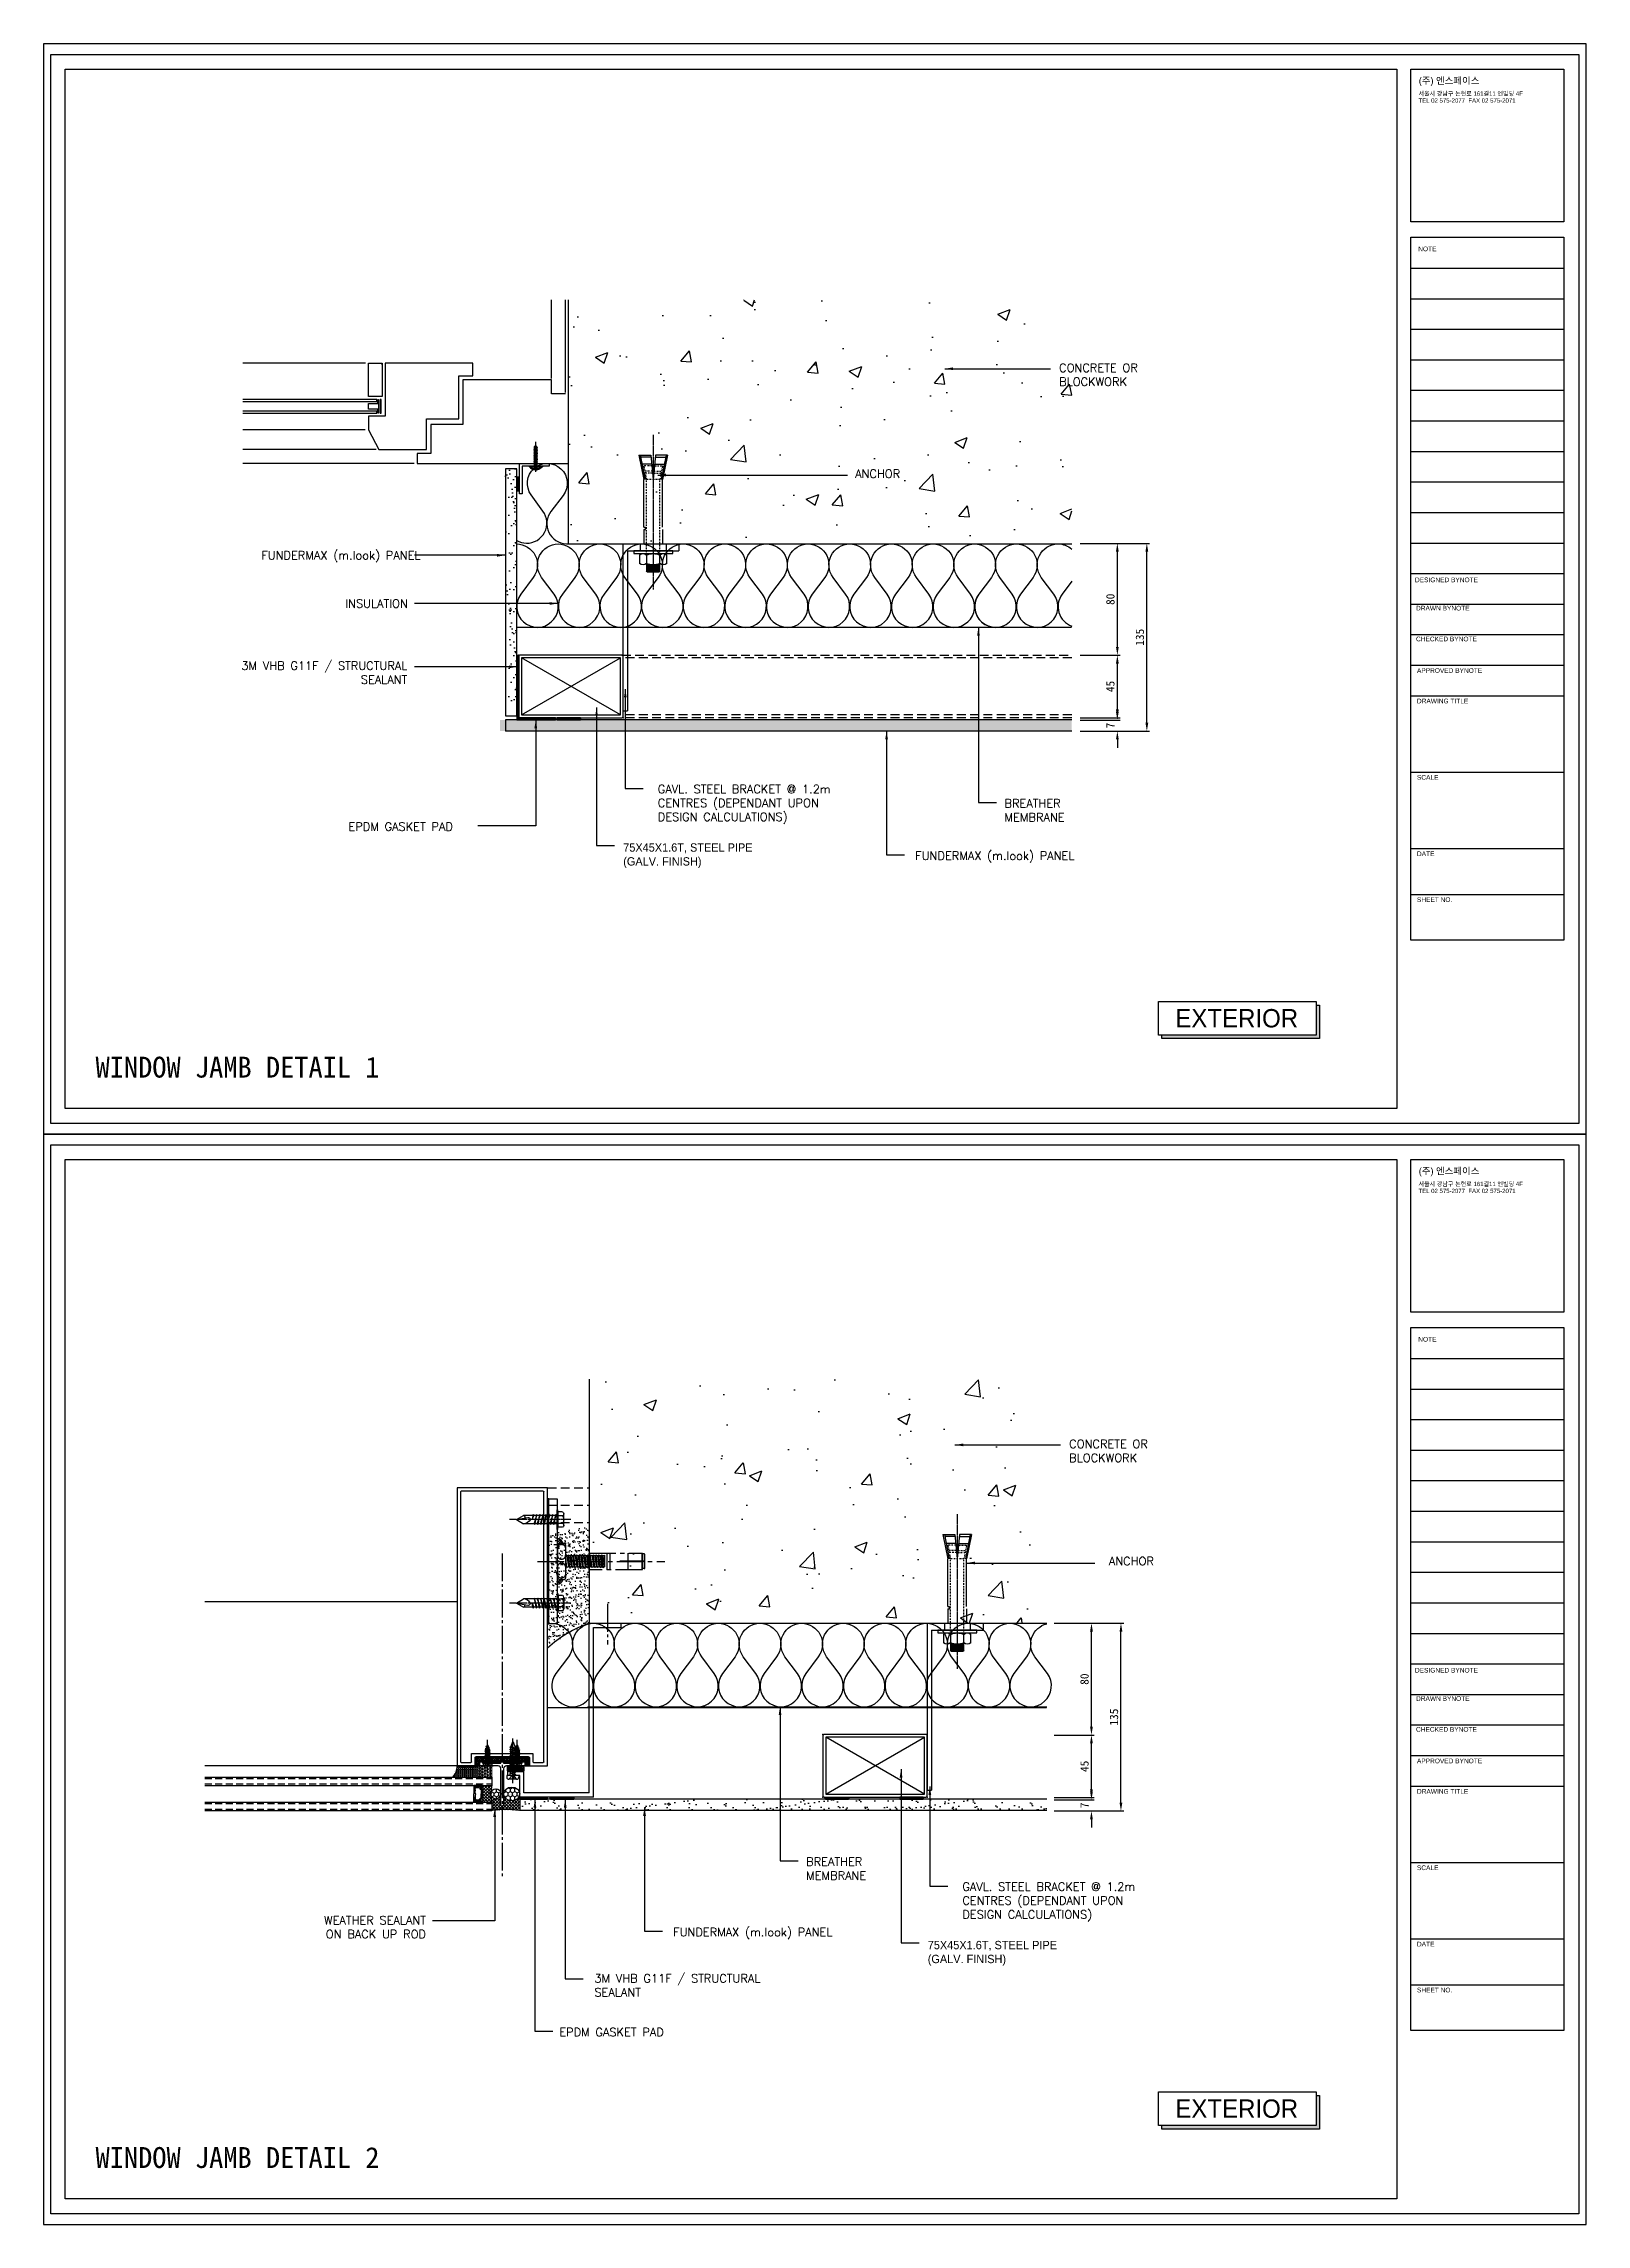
# Model space of a CAD drawing. Header units: millimetres. Extents: x 6755 to 21493, y 282 to 5565.
# Drawn here: x 20384 to 21493, y 1850 to 3419 of the extents above; entities that cross this region are included whole.
import ezdxf

# ---------------------------------------------------------------- set-up
doc = ezdxf.new("R2010")
doc.units = ezdxf.units.MM
doc.header["$MEASUREMENT"] = 0
for name, pattern in [('CEN3', [26, 20, -2, 2, -2]), ('CENTER', [7.75, 7.25, -0.25, 0, -0.25]), ('CENTER2', [28.575, 19.05, -3.175, 3.175, -3.175]), ('DASHDOTX2', [2, 1, -0.5, 0, -0.5]), ('DASHED2', [9.525, 6.35, -3.175]), ('HIDDEN', [0.375, 0.25, -0.125]), ('HIDDEN2', [4.7625, 3.175, -1.5875]), ('VERDECKT', [0.375, 0.25, -0.125])]:
    doc.linetypes.add(name, pattern=pattern)
for name, color, linetype in [('3', 3, 'Continuous'), ('5HAT', 5, 'Continuous'), ('A-WIN', 4, 'Continuous'), ('AA-AXIS-LINE', 1, 'CEN3'), ('ACCY', 1, 'Continuous'), ('APPLICATION', 3, 'Continuous'), ('Bolt', 1, 'Continuous'), ('BREATHER', 150, 'Continuous'), ('DIM', 1, 'Continuous'), ('Dims', 1, 'Continuous'), ('fastener', 1, 'Continuous'), ('Fixings', 1, 'Continuous'), ('GLASS', 4, 'Continuous'), ('INSULATION', 2, 'Continuous'), ('PEN1', 161, 'Continuous'), ('Pressings', 3, 'Continuous'), ('RUBBER', 134, 'Continuous'), ('Structure', 6, 'Continuous'), ('T-H', 9, 'Continuous'), ('TRESPA', 71, 'Continuous'), ('단열재', 9, 'Continuous')]:
    doc.layers.add(name, color=color, linetype=linetype)
for name, color, linetype, true_color in [('4', 4, 'Continuous', 0x00ffff), ('CENTER', 3, 'CENTER', 0x00ff00), ('Components', 7, 'Continuous', 0x000000), ('nt', 7, 'Continuous', 0x994c00), ('TE 07', 7, 'Continuous', 0x000000), ('TEXT', 2, 'Continuous', 0xffff00)]:
    doc.layers.add(name, color=color, linetype=linetype, true_color=true_color)
doc.layers.add('LAH-AZ_NOR', color=11, linetype='Continuous', lineweight=9)
doc.styles.add('Arial', font='arial.ttf')
doc.styles.add('HY울릉도L', font='Dotum.ttf')
doc.styles.add('style1', font='simplex.shx')
doc.dimstyles.new('Telling', dxfattribs={"dimscale": 2, "dimtxt": 3, "dimasz": 3, "dimexe": 1, "dimexo": 3, "dimgap": 1, "dimtad": 1, "dimdec": 1, "dimrnd": 1, "dimdsep": 46, "dimtxsty": 'Standard', "dimcen": 3, "dimclrd": 1, "dimclre": 1, "dimclrt": 2, "dimadec": 0, "dimazin": 0, "dimtfac": 1, "dimtdec": 1, "dimtofl": 0, "dimtmove": 0, "dimatfit": 0, "dimfxl": 1, "dimtolj": 1, "dimtzin": 0, "dimlwe": -1, "dimarcsym": 0})

msp = doc.modelspace()

# ---------------------------------------------------------------- texts
at = {"layer": 'TEXT', "color": 7, "style": 'HY울릉도L'}
for p in [(21197.261, 2711.148), (21197.261, 1927.068)]:
    msp.add_text('EXTERIOR', height=13.2001, dxfattribs=at).set_placement(p)
at = {"layer": 'TEXT'}
for s, p in [('WINDOW JAMB DETAIL 1', (20421.194, 2675.068)), ('WINDOW JAMB DETAIL 2', (20421.194, 1890.988))]:
    msp.add_text(s, height=15, dxfattribs=at).set_placement(p)
at = {"layer": 'TEXT', "char_height": 6, "style": 'style1'}
for s, insert, width, attachment_point in [('\\pxql;CONCRETE OR \\PBLOCKWORK', (21226.358, 3188.43), 112.61661, 3), ('ANCHOR', (20967.133, 3112.277), 1.818989403545856e-12, 1), ('FUNDERMAX (m.look) PANEL', (20540.371, 3053.681), 153.91383, 1), ('INSULATION', (20645.668, 3018.951), 63.01319, 3), ('\\pxqr;3M VHB G11F / STRUCTURAL SEALANT', (20497.673, 2974.276), 147.63272, 1), ('\\pxql;GAVL. STEEL BRACKET @ 1.2m CENTRES (DEPENDANT UPON DESIGN CALCULATIONS)', (20825.322, 2885.542), 147.63272, 1), ('BREATHER \\PMEMBRANE', (21074.502, 2875.267), 109.28087, 1), ('EPDM GASKET PAD ', (20602.973, 2858.555), 147.63272, 1), ('{\\fHY울릉도L|b0|i0|c129|p18;75X45X1.6T, STEEL PIPE\\P(GALV. FINISH)}', (20800.468, 2843.528), 168.52677, 1), ('FUNDERMAX (m.look) PANEL', (21010.336, 2837.631), 153.91383, 1), ('\\pxql;CONCRETE OR \\PBLOCKWORK', (21233.605, 2414.608), 112.61661, 3), ('ANCHOR', (21149.51, 2330.364, 0), 1.818989403545856e-12, 1), ('BREATHER \\PMEMBRANE', (20931.913, 2114.289), 109.28087, 1), ('\\pxql;GAVL. STEEL BRACKET @ 1.2m CENTRES (DEPENDANT UPON DESIGN CALCULATIONS)', (21044.195, 2096.292), 147.63272, 1), ('FUNDERMAX (m.look) PANEL', (20836.372, 2063.58), 153.91383, 1), ('{\\fHY울릉도L|b0|i0|c129|p18;75X45X1.6T, STEEL PIPE\\P(GALV. FINISH)}', (21019.341, 2054.278), 168.52677, 1), ('3M VHB G11F / STRUCTURAL SEALANT', (20779.753, 2030.334), 147.63272, 1), ('EPDM GASKET PAD ', (20754.526, 1991.668), 147.63272, 1)]:
    msp.add_mtext(s, dxfattribs=dict(at, insert=insert, width=width, attachment_point=attachment_point))
at = {"layer": 'TEXT', "insert": (20458.643, 2072.136), "char_height": 6, "attachment_point": 1, "style": 'style1'}
msp.add_mtext_dynamic_manual_height_columns('\\pxqr;WEATHER SEALANT\\PON BACK UP ROD', width=200.06925, gutter_width=56620.947, heights=[0], dxfattribs=at)

# ---------------------------------------------------------------- blocks, each defined once
blk = doc.blocks.new('AL-TEMPLATE')
at = {"color": 9, "true_color": 0xc0c0c0}
for p, q in [((2716.8, 1393), (2800, 1393)), ((2716.8, 1376.3), (2800, 1376.3)), ((2716.8, 1359.7), (2800, 1359.7)), ((2716.8, 1343), (2800, 1343)), ((2716.8, 1326.4), (2800, 1326.4)), ((2716.8, 1309.8), (2800, 1309.8)), ((2716.8, 1293.1), (2800, 1293.1)), ((2716.8, 1276.5), (2800, 1276.5)), ((2716.8, 1259.8), (2800, 1259.8)), ((2716.8, 1243.2), (2800, 1243.2)), ((2716.8, 1209.9), (2800, 1209.9)), ((2716.8, 1193.3), (2800, 1193.3)), ((2716.8, 1176.6), (2800, 1176.6)), ((2716.8, 1118.4), (2800, 1118.4)), ((2716.8, 1076.8), (2800, 1076.8)), ((2716.8, 1051.8), (2800, 1051.8))]:
    blk.add_line(p, q, dxfattribs=at)
for points in [[(1976.3, 1509.4), (2808.3, 1509.4), (2808.3, 927), (1976.3, 927)], [(2716.8, 1501.3), (2800, 1501.3), (2800, 1418.1), (2716.8, 1418.1)], [(2716.8, 1409.8), (2800, 1409.8), (2800, 1026.9), (2716.8, 1026.9)]]:
    blk.add_lwpolyline(points, close=True, dxfattribs=at)
for points in [[(2716.8, 1226.6), (2800, 1226.6)], [(2716.8, 1160), (2800, 1160)]]:
    blk.add_lwpolyline(points, dxfattribs=at)
at = {"layer": 'nt', "color": 254, "linetype": 'Continuous', "true_color": 0xd6d6d6}
blk.add_lwpolyline([(1972.3, 1515.2), (1972.3, 921.2), (2812.3, 921.2), (2812.3, 1515.2)], close=True, dxfattribs=at)
at = {"layer": 'TE 07'}
blk.add_lwpolyline([(1984.1, 1501.3), (2709.1, 1501.3), (2709.1, 935.2), (1984.1, 935.2)], close=True, dxfattribs=at)
at = {"color": 150, "true_color": 0x007fff, "insert": (2721.1, 1496.9), "char_height": 3.67, "width": 35.137, "attachment_point": 1, "line_spacing_factor": 0.963855}
blk.add_mtext('\\fExpo M;(주) 엔스페이스', dxfattribs=at)
at = {"color": 7, "true_color": 0xffffff, "insert": (2720.9, 1489.2), "char_height": 2.349, "width": 61.821, "attachment_point": 1, "line_spacing_factor": 0.963855, "style": 'Arial'}
blk.add_mtext('\\fArial;서울시 강남구 논현로 161길11 엔빌딩 4F\\PTEL 02 575-2077  FAX 02 575-2071', dxfattribs=at)
at = {"color": 9, "true_color": 0xc0c0c0, "char_height": 2.556, "attachment_point": 1, "line_spacing_factor": 0.963855}
for s, insert, width in [('\\fArial;NOTE', (2720.8, 1404.7), 11.917), ('\\fArial;DESIGNED BYNOTE', (2719, 1224.4), 36.091), ('\\fArial;DRAWN BYNOTE', (2719.6, 1209), 30.979), ('\\fArial;CHECKED BYNOTE', (2719.6, 1192.2), 35.028), ('\\fArial;APPROVED BYNOTE', (2720.1, 1175), 37.553), ('\\fArial;DRAWING TITLE', (2720.1, 1158.4), 29.809), ('\\fArial;SCALE', (2720.1, 1116.8), 13.811), ('\\fArial;DATE', (2720.1, 1075.2), 11.517), ('\\fArial;SHEET NO.', (2720.1, 1050.2), 21.125)]:
    blk.add_mtext(s, dxfattribs=dict(at, insert=insert, width=width))
blk = doc.blocks.new('al-anchor')
at = {"layer": 'Bolt', "linetype": 'CENTER'}
blk.add_line((450.1, 842.4), (450.1, 731), dxfattribs=at)
at = {"layer": 'Bolt'}
for p, q in [((439.9, 827.7), (443.4, 810.2)), ((439.9, 827.7), (448.5, 827.7)), ((440.8, 827.7), (444.3, 810.3)), ((448.6, 826.2), (441.2, 826.2)), ((449.1, 821.3), (442.1, 821.3)), ((448.5, 827.7), (450.1, 810.2)), ((451.8, 827.7), (450.1, 810.2)), ((451.2, 821.3), (458.2, 821.3)), ((451.7, 826.2), (459.1, 826.2)), ((460.4, 827.7), (451.8, 827.7)), ((459.4, 827.7), (455.9, 810.3)), ((460.4, 827.7), (456.9, 810.3)), ((443.4, 775.8), (443.4, 810.2)), ((456.9, 775.8), (456.9, 810.3)), ((443.4, 774.2), (443.4, 763.9)), ((455.7, 774.2), (455.7, 775.8)), ((456.9, 775.8), (455.7, 775.8)), ((456.9, 774.2), (455.7, 774.2)), ((456.9, 774.2), (456.9, 763.9)), ((440.4, 749.9), (440.4, 755.9)), ((440.9, 763.9), (440.9, 758.9)), ((459.4, 763.9), (440.9, 763.9)), ((445.4, 744.4), (445.4, 755.9)), ((454.9, 755.9), (454.9, 744.4)), ((459.4, 763.9), (459.4, 758.9)), ((459.9, 755.9), (459.9, 749.9)), ((454.9, 748.9), (445.4, 748.9)), ((454.9, 748.4), (445.4, 748.4)), ((454.9, 747.9), (445.4, 747.9)), ((454.9, 747.4), (445.4, 747.4)), ((454.9, 746.9), (445.4, 746.9)), ((454.9, 746.4), (445.4, 746.4)), ((454.9, 745.9), (445.4, 745.9)), ((454.9, 745.4), (445.4, 745.4)), ((454.9, 744.9), (445.4, 744.9)), ((454.9, 744.4), (445.4, 744.4)), ((445.4, 744.4), (445.9, 743.9)), ((454.4, 743.9), (445.9, 743.9)), ((454.4, 743.9), (454.9, 744.4))]:
    blk.add_line(p, q, dxfattribs=at)
at = {"layer": 'Bolt', "linetype": 'DASHDOTX2'}
for p, q in [((443.5, 819.5), (445.3, 810.3)), ((449.2, 820), (444, 820)), ((449.6, 816.1), (444.1, 816.1)), ((450.7, 816.1), (456.1, 816.1)), ((451.1, 820), (456.3, 820)), ((456.8, 819.5), (455, 810.3)), ((449.7, 814.8), (444.4, 814.8)), ((445.4, 755.9), (445.4, 810.2)), ((445.4, 810.2), (454.9, 810.2)), ((450.6, 814.8), (455.9, 814.8)), ((454.9, 755.9), (454.9, 810.2))]:
    blk.add_line(p, q, dxfattribs=at)
at = {"layer": 'Bolt'}
blk.add_lwpolyline([(436, 758.9), (464, 758.9), (464, 756.9), (436, 756.9)], close=True, dxfattribs=at)
at = {"layer": 'Bolt', "linetype": 'DASHDOTX2'}
for centre, start, end in [((444, 819.5), 91.5299, 176.3045), ((456.3, 819.5), 3.6955, 88.4701)]:
    blk.add_arc(centre, 0.513, start, end, dxfattribs=at)
at = {"layer": 'Bolt'}
for centre, radius, start, end in [((442.9, 753.3), 3.58, 45.683, 134.317), ((450.1, 745.3), 11.6, 65.7903, 114.2097), ((457.4, 753.3), 3.58, 45.683, 134.317), ((442.9, 752.4), 3.58, 225.683, 314.317), ((450.1, 760.4), 11.6, 245.7903, 294.2097), ((457.4, 752.4), 3.58, 225.683, 314.317)]:
    blk.add_arc(centre, radius, start, end, dxfattribs=at)
blk = doc.blocks.new('AL-BRACKET')
at = {"layer": 'Pressings'}
for p, q in [((-5145.6, 4124.6), (-5185.6, 4124.6)), ((-5185.6, 4124.6), (-5185.6, 4119.6)), ((-5145.6, 4004.6), (-5145.6, 4124.6)), ((-5148.6, 4119.6), (-5185.6, 4119.6)), ((-5148.6, 4119.6), (-5148.6, 4004.6)), ((-5145.6, 4004.6), (-5148.6, 4004.6))]:
    blk.add_line(p, q, dxfattribs=at)
blk = doc.blocks.new('screw-2')
for p, q in [((-831.6, 3266), (-831.3, 3266.3)), ((-831, 3265.2), (-831.6, 3266)), ((-831, 3265.2), (-831.3, 3266.3)), ((-830.8, 3265.6), (-831.3, 3266.3)), ((-831, 3265.2), (-830.8, 3265.6)), ((-830.5, 3267.6), (-830.7, 3267.1)), ((-830.4, 3265.5), (-830.7, 3267.1)), ((-830.5, 3267.6), (-830.1, 3267.2)), ((-829.9, 3265.1), (-830.5, 3267.6)), ((-829.9, 3265.1), (-830.4, 3265.5)), ((-829.7, 3267.2), (-830.1, 3267.2)), ((-829.7, 3265.5), (-830.1, 3267.2)), ((-829.9, 3265.1), (-829.7, 3265.5)), ((-829.4, 3267.6), (-829.7, 3267.2)), ((-829.3, 3265.5), (-829.7, 3267.2)), ((-829.3, 3265.5), (-829.7, 3265.5)), ((-829.4, 3267.6), (-829, 3267.2)), ((-828.8, 3265.1), (-829.4, 3267.6)), ((-828.8, 3265.1), (-829.3, 3265.5)), ((-828.6, 3267.2), (-829, 3267.2)), ((-828.6, 3265.5), (-829, 3267.2)), ((-828.8, 3265.1), (-828.6, 3265.5)), ((-828.3, 3267.6), (-828.6, 3267.2)), ((-828.2, 3265.5), (-828.6, 3267.2)), ((-828.2, 3265.5), (-828.6, 3265.5)), ((-828.3, 3267.6), (-827.9, 3267.2)), ((-827.7, 3265.1), (-828.3, 3267.6)), ((-827.7, 3265.1), (-828.2, 3265.5)), ((-827.5, 3267.2), (-827.9, 3267.2)), ((-827.6, 3265.5), (-827.9, 3267.2)), ((-827.7, 3265.1), (-827.6, 3265.5)), ((-827.2, 3265.5), (-827.6, 3265.5)), ((-827.3, 3267.6), (-827.5, 3267.2)), ((-827.2, 3265.5), (-827.5, 3267.2)), ((-827.3, 3267.6), (-826.9, 3267.2)), ((-826.7, 3265.1), (-827.3, 3267.6)), ((-826.7, 3265.1), (-827.2, 3265.5)), ((-826.5, 3267.2), (-826.9, 3267.2)), ((-826.5, 3265.5), (-826.9, 3267.2)), ((-826.7, 3265.1), (-826.5, 3265.5)), ((-826.2, 3267.6), (-826.5, 3267.2)), ((-826.1, 3265.5), (-826.5, 3267.2)), ((-826.1, 3265.5), (-826.5, 3265.5)), ((-826.2, 3267.6), (-825.8, 3267.2)), ((-825.6, 3265.1), (-826.2, 3267.6)), ((-825.6, 3265.1), (-826.1, 3265.5)), ((-825.4, 3267.2), (-825.8, 3267.2)), ((-825.4, 3265.5), (-825.8, 3267.2)), ((-825.6, 3265.1), (-825.4, 3265.5)), ((-825.1, 3267.6), (-825.4, 3267.2)), ((-825, 3265.5), (-825.4, 3267.2)), ((-825, 3265.5), (-825.4, 3265.5)), ((-825.1, 3267.6), (-824.7, 3267.2)), ((-824.5, 3265.1), (-825.1, 3267.6)), ((-824.5, 3265.1), (-825, 3265.5)), ((-824.3, 3267.2), (-824.7, 3267.2)), ((-824.3, 3265.5), (-824.7, 3267.2)), ((-824.5, 3265.1), (-824.3, 3265.5)), ((-824.1, 3267.6), (-824.3, 3267.2)), ((-824, 3265.5), (-824.3, 3267.2)), ((-824, 3265.5), (-824.3, 3265.5)), ((-824.1, 3267.6), (-823.6, 3267.2)), ((-823.5, 3265.1), (-824.1, 3267.6)), ((-823.5, 3265.1), (-824, 3265.5)), ((-823.3, 3267.2), (-823.6, 3267.2)), ((-823.3, 3265.5), (-823.6, 3267.2)), ((-823.5, 3265.1), (-823.3, 3265.5)), ((-823, 3267.6), (-823.3, 3267.2)), ((-822.9, 3265.5), (-823.3, 3267.2)), ((-822.9, 3265.5), (-823.3, 3265.5)), ((-823, 3267.6), (-822.6, 3267.2)), ((-822.4, 3265.1), (-823, 3267.6)), ((-822.4, 3265.1), (-822.9, 3265.5)), ((-822.2, 3267.2), (-822.6, 3267.2)), ((-822.2, 3265.5), (-822.6, 3267.2)), ((-822.4, 3265.1), (-822.2, 3265.5)), ((-821.9, 3267.6), (-822.2, 3267.2)), ((-821.8, 3265.5), (-822.2, 3267.2)), ((-821.8, 3265.5), (-822.2, 3265.5)), ((-821.9, 3267.6), (-821.5, 3267.2)), ((-821.3, 3265.1), (-821.9, 3267.6)), ((-821.3, 3265.1), (-821.8, 3265.5)), ((-821.1, 3267.2), (-821.5, 3267.2)), ((-821.1, 3265.5), (-821.5, 3267.2)), ((-821.3, 3265.1), (-821.1, 3265.5)), ((-820.8, 3267.6), (-821.1, 3267.2)), ((-820.7, 3265.5), (-821.1, 3267.2)), ((-820.7, 3265.5), (-821.1, 3265.5)), ((-820.8, 3267.6), (-820.4, 3267.2)), ((-820.2, 3265.1), (-820.8, 3267.6)), ((-820.2, 3265.1), (-820.7, 3265.5)), ((-820, 3267.2), (-820.4, 3267.2)), ((-820.1, 3265.5), (-820.4, 3267.2)), ((-820.2, 3265.1), (-820.1, 3265.5)), ((-819.7, 3265.5), (-820.1, 3265.5)), ((-819.8, 3267.6), (-820, 3267.2)), ((-819.7, 3265.5), (-820, 3267.2)), ((-819.8, 3267.6), (-819.4, 3267.2)), ((-819.2, 3265.1), (-819.8, 3267.6)), ((-819.2, 3265.1), (-819.7, 3265.5)), ((-819, 3267.2), (-819.4, 3267.2)), ((-819, 3265.5), (-819.4, 3267.2)), ((-819.2, 3265.1), (-819, 3265.5)), ((-818.7, 3267.6), (-819, 3267.2)), ((-818.6, 3265.5), (-819, 3267.2)), ((-818.6, 3265.5), (-819, 3265.5)), ((-818.7, 3267.6), (-818.3, 3267.2)), ((-818.1, 3265.1), (-818.7, 3267.6)), ((-818.1, 3265.1), (-818.6, 3265.5)), ((-817.9, 3267.4), (-818.3, 3267.2)), ((-817.9, 3265.4), (-818.3, 3267.2)), ((-818.1, 3265.1), (-817.9, 3265.4)), ((-817, 3267.4), (-817.9, 3267.4)), ((-817.5, 3265.3), (-817.9, 3267.4)), ((-817.5, 3265.3), (-817.9, 3265.4)), ((-817, 3265.3), (-817.5, 3265.3)), ((-816.5, 3269.6), (-817, 3269.6)), ((-817, 3269.6), (-817, 3263.1)), ((-816.5, 3263.1), (-817, 3263.1)), ((-816.5, 3269.6), (-816.5, 3263.1))]:
    blk.add_line(p, q)
at = {"color": 2, "linetype": 'HIDDEN'}
for p, q in [((-815.4, 3267.3), (-816.3, 3267.3)), ((-816.3, 3267.3), (-816.3, 3265.4)), ((-815.4, 3267.2), (-816.3, 3267.2)), ((-815.4, 3266.7), (-816.3, 3266.7)), ((-815.4, 3266.5), (-816.3, 3266.5)), ((-815.4, 3266.2), (-816.3, 3266.2)), ((-815.4, 3266), (-816.3, 3266)), ((-815.4, 3265.5), (-816.3, 3265.5)), ((-815.4, 3265.4), (-816.3, 3265.4))]:
    blk.add_line(p, q, dxfattribs=at)
at = {"linetype": 'HIDDEN'}
blk.add_line((-815.4, 3267.4), (-815.4, 3265.4), dxfattribs=at)
for centre, radius, start, end in [((-830, 3264.6), 2.62, 114.6171, 138.5401), ((-830, 3268.1), 2.62, 221.4599, 233.2), ((-830, 3264.6), 2.62, 106.2873, 114.6171), ((-830, 3268.1), 2.62, 252.2663, 261.3505), ((-817.9, 3267.5), 2.5, 354.1405, 55.5381), ((-817.9, 3265.2), 2.5, 304.4619, 5.8595)]:
    blk.add_arc(centre, radius, start, end)
at = {"layer": 'TRESPA'}
blk.add_line((-817, 3264.4), (-817, 3268.6), dxfattribs=at)
blk = doc.blocks.new('mullion01')
at = {"layer": 'RUBBER'}
h = blk.add_hatch(dxfattribs=at)
h.set_pattern_fill('ANSI37', color=251, scale=0.3, angle=180, style=0)
h.set_pattern_definition([(225, (-26949.00855, -2633.5434), (0.67351921, -0.67351921), []), (315, (-26949.00855, -2633.5434), (0.67351921, 0.67351921), [])])
edge = h.paths.add_edge_path()
edge.add_arc((-3155.9, 9302.8), 0.5, 0, 90, ccw=False)
edge.add_line((-3155.4, 9302.8), (-3155.4, 9296.9))
edge.add_line((-3155.4, 9296.9), (-3158.5, 9296.9))
edge.add_line((-3158.5, 9296.9), (-3158.5, 9299.9))
edge.add_line((-3158.5, 9299.9), (-3174.8, 9299.9))
edge.add_line((-3174.8, 9299.9), (-3191.2, 9299.9))
edge.add_line((-3191.2, 9299.9), (-3191.2, 9296.9))
edge.add_line((-3191.2, 9296.9), (-3194.2, 9296.9))
edge.add_line((-3194.2, 9296.9), (-3194.2, 9302.8))
edge.add_arc((-3193.7, 9302.8), 0.5, 90, 180, ccw=False)
edge.add_line((-3193.7, 9303.3), (-3174.8, 9303.3))
edge.add_line((-3174.8, 9303.3), (-3155.9, 9303.3))
at = {"color": 251}
for p, q in [((-3207.3, 9296.9, 0), (-3207.3, 9496.9, 0)), ((-3207.3, 9496.9, 0), (-3142.3, 9496.9, 0)), ((-3204.8, 9299.9, 0), (-3204.8, 9493.9, 0)), ((-3204.3, 9494.4, 0), (-3145.3, 9494.4, 0)), ((-3144.8, 9493.9, 0), (-3144.8, 9299.9, 0)), ((-3142.3, 9496.9, 0), (-3142.3, 9296.9, 0)), ((-3197.3, 9299.4, 0), (-3204.3, 9299.4, 0)), ((-3196.8, 9305.9, 0), (-3196.8, 9299.9, 0)), ((-3152.8, 9305.9, 0), (-3196.8, 9305.9, 0)), ((-3155.8, 9303.4, 0), (-3193.8, 9303.4, 0)), ((-3155.3, 9296.9, 0), (-3155.3, 9302.9, 0)), ((-3152.8, 9299.9, 0), (-3152.8, 9305.9, 0)), ((-3145.3, 9299.4, 0), (-3152.3, 9299.4, 0)), ((-3194.3, 9296.9, 0), (-3207.3, 9296.9, 0)), ((-3155.3, 9296.9, 0), (-3067.4, 9296.9, 0)), ((-3142.3, 9296.9, 0), (-3155.3, 9296.9, 0))]:
    blk.add_line(p, q, dxfattribs=at)
at = {"color": 252}
blk.add_line((-3194.3, 9302.9, 0), (-3194.3, 9296.9, 0), dxfattribs=at)
at = {"color": 251, "elevation": 0}
blk.add_lwpolyline([(-3174.8, 9299.9), (-3175.8, 9299.9), (-3175.8, 9298.9), (-3189.1, 9298.9), (-3189.1, 9299.9), (-3191.1, 9299.9), (-3191.1, 9296.9), (-3185.8, 9296.9), (-3185.5, 9297.2), (-3185.2, 9296.9), (-3177.8, 9296.9, -0.414214), (-3175.8, 9294.9), (-3175.8, 9268.9, 0.414214), (-3174.8, 9267.9, 0.414214), (-3173.8, 9268.9), (-3173.8, 9294.9, -0.414214), (-3171.8, 9296.9), (-3164.5, 9296.9), (-3164.2, 9297.2), (-3163.9, 9296.9), (-3158.6, 9296.9), (-3158.6, 9299.9), (-3160.6, 9299.9), (-3160.6, 9298.9), (-3173.8, 9298.9), (-3173.8, 9299.9), (-3174.8, 9299.9)], format="xyb", dxfattribs=at)
at = {"color": 251}
for centre, start, end in [((-3204.3, 9493.9, 0), 90, 180), ((-3145.3, 9493.9, 0), 0, 90), ((-3204.3, 9299.9, 0), 180, 270), ((-3197.3, 9299.9, 0), 270, 360), ((-3155.8, 9302.9, 0), 0, 90), ((-3152.3, 9299.9, 0), 180, 270), ((-3145.3, 9299.9, 0), 270, 360)]:
    blk.add_arc(centre, 0.5, start, end, dxfattribs=at)
at = {"color": 252}
blk.add_arc((-3193.8, 9302.9, 0), 0.5, 90, 180, dxfattribs=at)
at = {"layer": 'fastener', "color": 252}
for p, q in [((-3185.5, 9293.1, 0), (-3185.5, 9315.7, 0)), ((-3164.2, 9293.1, 0), (-3164.2, 9315.7, 0)), ((-3189.4, 9296.9, 0), (-3187.5, 9299.2, 0)), ((-3188, 9296.9, 0), (-3185.6, 9299.5, 0)), ((-3186.8, 9308.5, 0), (-3187.5, 9308.2, 0)), ((-3186.9, 9307.9, 0), (-3187.5, 9308.2, 0)), ((-3183.5, 9307.4, 0), (-3187.5, 9308.2, 0)), ((-3186.9, 9307, 0), (-3187.5, 9306.6, 0)), ((-3186.9, 9306.3, 0), (-3187.5, 9306.6, 0)), ((-3183.5, 9305.9, 0), (-3187.5, 9306.6, 0)), ((-3186.9, 9305.4, 0), (-3187.5, 9305.1, 0)), ((-3186.9, 9304.8, 0), (-3187.5, 9305.1, 0)), ((-3183.5, 9304.3, 0), (-3187.5, 9305.1, 0)), ((-3186.9, 9303.8, 0), (-3187.5, 9303.5, 0)), ((-3183.5, 9302.7, 0), (-3187.5, 9303.5, 0)), ((-3186.9, 9303.2, 0), (-3187.5, 9303.5, 0)), ((-3186.9, 9302.2, 0), (-3187.5, 9301.9, 0)), ((-3183.5, 9301.1, 0), (-3187.5, 9301.9, 0)), ((-3186.9, 9301.6, 0), (-3187.5, 9301.9, 0)), ((-3186.9, 9300.7, 0), (-3187.5, 9300.3, 0)), ((-3187.5, 9300.3, 0), (-3187.5, 9299.2, 0)), ((-3183.5, 9299.6, 0), (-3187.5, 9300.3, 0)), ((-3183.5, 9299.2, 0), (-3187.5, 9299.2, 0)), ((-3186.3, 9309.9, 0), (-3186.9, 9309.6, 0)), ((-3186.5, 9309.4, 0), (-3186.9, 9309.6, 0)), ((-3183.8, 9309.1, 0), (-3186.9, 9309.6, 0)), ((-3186.9, 9307.9, 0), (-3186.9, 9307, 0)), ((-3184, 9307.1, 0), (-3186.9, 9307.9, 0)), ((-3186.9, 9307, 0), (-3184, 9306.2, 0)), ((-3186.9, 9306.3, 0), (-3186.9, 9305.4, 0)), ((-3184, 9305.5, 0), (-3186.9, 9306.3, 0)), ((-3186.9, 9305.4, 0), (-3184, 9304.6, 0)), ((-3186.9, 9304.8, 0), (-3186.9, 9303.8, 0)), ((-3184, 9304, 0), (-3186.9, 9304.8, 0)), ((-3186.9, 9303.8, 0), (-3184, 9303, 0)), ((-3186.9, 9303.2, 0), (-3186.9, 9302.2, 0)), ((-3184, 9302.4, 0), (-3186.9, 9303.2, 0)), ((-3184, 9301.4, 0), (-3186.9, 9302.2, 0)), ((-3186.9, 9301.6, 0), (-3186.9, 9300.7, 0)), ((-3184, 9300.8, 0), (-3186.9, 9301.6, 0)), ((-3184, 9299.9, 0), (-3186.9, 9300.7, 0)), ((-3186.5, 9309.4, 0), (-3186.8, 9308.5, 0)), ((-3186.8, 9308.5, 0), (-3184, 9307.7, 0)), ((-3184.2, 9308.8, 0), (-3186.5, 9309.4, 0)), ((-3185.7, 9311.8, 0), (-3186.3, 9309.9, 0)), ((-3186.3, 9309.9, 0), (-3184.4, 9309.4, 0)), ((-3185.6, 9299.5, 0), (-3185.9, 9296.9, 0)), ((-3185.5, 9311, 0), (-3185, 9311.1, 0)), ((-3184.8, 9310.6, 0), (-3185.5, 9311, 0)), ((-3184.4, 9310.8, 0), (-3185.5, 9311, 0)), ((-3185.3, 9299.5, 0), (-3185, 9296.9, 0)), ((-3185.3, 9299.5, 0), (-3182.9, 9296.9, 0)), ((-3185.2, 9311.8, 0), (-3185, 9311.1, 0)), ((-3185, 9311.1, 0), (-3184.4, 9310.8, 0)), ((-3184.8, 9310.6, 0), (-3184.4, 9310.8, 0)), ((-3184.8, 9310.6, 0), (-3184.4, 9309.4, 0)), ((-3184.4, 9309.4, 0), (-3183.8, 9309.1, 0)), ((-3184.2, 9308.8, 0), (-3183.8, 9309.1, 0)), ((-3184.2, 9308.8, 0), (-3184.1, 9308.4, 0)), ((-3184, 9307.9, 0), (-3184, 9307.7, 0)), ((-3184, 9307.7, 0), (-3183.5, 9307.4, 0)), ((-3184, 9307.1, 0), (-3183.5, 9307.4, 0)), ((-3184, 9307.1, 0), (-3184, 9306.2, 0)), ((-3184, 9306.2, 0), (-3183.5, 9305.9, 0)), ((-3184, 9305.5, 0), (-3183.5, 9305.9, 0)), ((-3184, 9305.5, 0), (-3184, 9304.6, 0)), ((-3184, 9304.6, 0), (-3183.5, 9304.3, 0)), ((-3184, 9304, 0), (-3183.5, 9304.3, 0)), ((-3184, 9304, 0), (-3184, 9303, 0)), ((-3184, 9303, 0), (-3183.5, 9302.7, 0)), ((-3184, 9302.4, 0), (-3183.5, 9302.7, 0)), ((-3184, 9302.4, 0), (-3184, 9301.4, 0)), ((-3184, 9301.4, 0), (-3183.5, 9301.1, 0)), ((-3184, 9300.8, 0), (-3183.5, 9301.1, 0)), ((-3184, 9300.8, 0), (-3184, 9299.9, 0)), ((-3184, 9299.9, 0), (-3183.5, 9299.6, 0)), ((-3183.5, 9299.6, 0), (-3183.5, 9299.2, 0)), ((-3181.5, 9296.9, 0), (-3183.5, 9299.2, 0)), ((-3168.2, 9296.9, 0), (-3166.2, 9299.2, 0)), ((-3166.8, 9296.9, 0), (-3164.4, 9299.5, 0)), ((-3165.6, 9308.5, 0), (-3166.2, 9308.2, 0)), ((-3165.7, 9307.9, 0), (-3166.2, 9308.2, 0)), ((-3162.2, 9307.4, 0), (-3166.2, 9308.2, 0)), ((-3165.7, 9307, 0), (-3166.2, 9306.6, 0)), ((-3165.7, 9306.3, 0), (-3166.2, 9306.6, 0)), ((-3162.2, 9305.9, 0), (-3166.2, 9306.6, 0)), ((-3165.7, 9305.4, 0), (-3166.2, 9305.1, 0)), ((-3165.7, 9304.8, 0), (-3166.2, 9305.1, 0)), ((-3162.2, 9304.3, 0), (-3166.2, 9305.1, 0)), ((-3165.7, 9303.8, 0), (-3166.2, 9303.5, 0)), ((-3162.2, 9302.7, 0), (-3166.2, 9303.5, 0)), ((-3165.7, 9303.2, 0), (-3166.2, 9303.5, 0)), ((-3165.7, 9302.2, 0), (-3166.2, 9301.9, 0)), ((-3162.2, 9301.1, 0), (-3166.2, 9301.9, 0)), ((-3165.7, 9301.6, 0), (-3166.2, 9301.9, 0)), ((-3165.7, 9300.7, 0), (-3166.2, 9300.3, 0)), ((-3166.2, 9300.3, 0), (-3166.2, 9299.2, 0)), ((-3162.2, 9299.6, 0), (-3166.2, 9300.3, 0)), ((-3162.2, 9299.2, 0), (-3166.2, 9299.2, 0)), ((-3165.1, 9309.9, 0), (-3165.7, 9309.6, 0)), ((-3165.2, 9309.4, 0), (-3165.7, 9309.6, 0)), ((-3162.5, 9309.1, 0), (-3165.7, 9309.6, 0)), ((-3165.7, 9307.9, 0), (-3165.7, 9307, 0)), ((-3162.8, 9307.1, 0), (-3165.7, 9307.9, 0)), ((-3165.7, 9307, 0), (-3162.8, 9306.2, 0)), ((-3165.7, 9306.3, 0), (-3165.7, 9305.4, 0)), ((-3162.8, 9305.5, 0), (-3165.7, 9306.3, 0)), ((-3165.7, 9305.4, 0), (-3162.8, 9304.6, 0)), ((-3165.7, 9304.8, 0), (-3165.7, 9303.8, 0)), ((-3162.8, 9304, 0), (-3165.7, 9304.8, 0)), ((-3165.7, 9303.8, 0), (-3162.8, 9303, 0)), ((-3165.7, 9303.2, 0), (-3165.7, 9302.2, 0)), ((-3162.8, 9302.4, 0), (-3165.7, 9303.2, 0)), ((-3162.8, 9301.4, 0), (-3165.7, 9302.2, 0)), ((-3165.7, 9301.6, 0), (-3165.7, 9300.7, 0)), ((-3162.8, 9300.8, 0), (-3165.7, 9301.6, 0)), ((-3162.8, 9299.9, 0), (-3165.7, 9300.7, 0)), ((-3165.2, 9309.4, 0), (-3165.6, 9308.5, 0)), ((-3165.6, 9308.5, 0), (-3162.8, 9307.7, 0)), ((-3163, 9308.8, 0), (-3165.2, 9309.4, 0)), ((-3164.4, 9311.8, 0), (-3165.1, 9309.9, 0)), ((-3165.1, 9309.9, 0), (-3163.2, 9309.4, 0)), ((-3164.4, 9299.5, 0), (-3164.7, 9296.9, 0)), ((-3164.2, 9311, 0), (-3163.8, 9311.1, 0)), ((-3163.6, 9310.6, 0), (-3164.2, 9311, 0)), ((-3163.1, 9310.8, 0), (-3164.2, 9311, 0)), ((-3164, 9311.8, 0), (-3163.8, 9311.1, 0)), ((-3164, 9299.5, 0), (-3163.7, 9296.9, 0)), ((-3164, 9299.5, 0), (-3161.7, 9296.9, 0)), ((-3163.8, 9311.1, 0), (-3163.1, 9310.8, 0)), ((-3163.6, 9310.6, 0), (-3163.1, 9310.8, 0)), ((-3163.6, 9310.6, 0), (-3163.2, 9309.4, 0)), ((-3163.2, 9309.4, 0), (-3162.5, 9309.1, 0)), ((-3163, 9308.8, 0), (-3162.5, 9309.1, 0)), ((-3163, 9308.8, 0), (-3162.8, 9308.4, 0)), ((-3162.8, 9307.9, 0), (-3162.8, 9307.7, 0)), ((-3162.8, 9307.7, 0), (-3162.2, 9307.4, 0)), ((-3162.8, 9307.1, 0), (-3162.2, 9307.4, 0)), ((-3162.8, 9307.1, 0), (-3162.8, 9306.2, 0)), ((-3162.8, 9306.2, 0), (-3162.2, 9305.9, 0)), ((-3162.8, 9305.5, 0), (-3162.2, 9305.9, 0)), ((-3162.8, 9305.5, 0), (-3162.8, 9304.6, 0)), ((-3162.8, 9304.6, 0), (-3162.2, 9304.3, 0)), ((-3162.8, 9304, 0), (-3162.2, 9304.3, 0)), ((-3162.8, 9304, 0), (-3162.8, 9303, 0)), ((-3162.8, 9303, 0), (-3162.2, 9302.7, 0)), ((-3162.8, 9302.4, 0), (-3162.2, 9302.7, 0)), ((-3162.8, 9302.4, 0), (-3162.8, 9301.4, 0)), ((-3162.8, 9301.4, 0), (-3162.2, 9301.1, 0)), ((-3162.8, 9300.8, 0), (-3162.2, 9301.1, 0)), ((-3162.8, 9300.8, 0), (-3162.8, 9299.9, 0)), ((-3162.8, 9299.9, 0), (-3162.2, 9299.6, 0)), ((-3162.2, 9299.6, 0), (-3162.2, 9299.2, 0)), ((-3160.3, 9296.9, 0), (-3162.2, 9299.2, 0)), ((-3181.5, 9296.9, 0), (-3189.4, 9296.9, 0)), ((-3160.3, 9296.9, 0), (-3168.2, 9296.9, 0))]:
    blk.add_line(p, q, dxfattribs=at)
for centre, radius, start, end in [((-3185.5, 9311.7, 0), 0.236, 22.5, 157.5), ((-3185.5, 9299.4, 0), 0.229, 41.9191, 138.0809), ((-3185.4, 9307.9, 0), 1.42, 0, 18.9224), ((-3164.2, 9311.7, 0), 0.236, 22.5, 157.5), ((-3164.2, 9299.4, 0), 0.229, 41.9191, 138.0809), ((-3164.2, 9307.9, 0), 1.42, 0, 18.9224)]:
    blk.add_arc(centre, radius, start, end, dxfattribs=at)
at = {"layer": 'RUBBER', "color": 251, "elevation": 0}
blk.add_lwpolyline([(-3155.9, 9303.3, -0.414214), (-3155.4, 9302.8), (-3155.4, 9296.9), (-3158.5, 9296.9), (-3158.5, 9299.9), (-3174.8, 9299.9), (-3191.2, 9299.9), (-3191.2, 9296.9), (-3194.2, 9296.9), (-3194.2, 9302.8, -0.414214), (-3193.7, 9303.3), (-3174.8, 9303.3)], format="xyb", close=True, dxfattribs=at)
blk = doc.blocks.new('908989SDAEDFEEDFSDFSDFDDD')
at = {"layer": 'A-WIN', "linetype": 'Continuous'}
h = blk.add_hatch(dxfattribs=at)
h.set_pattern_fill('ANSI37', color=8, scale=0.5, style=0)
h.set_pattern_definition([(45, (722777.5578, -241266.9318), (-1.122532015, 1.122532015), []), (135, (722777.5578, -241266.9318), (-1.122532015, -1.122532015), [])])
edge = h.paths.add_edge_path()
edge.add_line((990132.8, 82549.2), (990132.1, 82549.2))
edge.add_line((990132.1, 82549.2), (990132.1, 82551.1))
edge.add_arc((990131.8, 82551.1), 0.3, -75.0621, 0, ccw=False)
edge.add_arc((990132.3, 82549), 1.92, 104.9379, 165.0625)
edge.add_arc((990130.2, 82549.5), 0.3, 239.787, 345.0625, ccw=False)
edge.add_arc((990129.9, 82549.5), 0.3, 270, 300.2121, ccw=False)
edge.add_line((990129.9, 82549.2), (990126.8, 82549.2))
edge.add_line((990126.8, 82549.2), (990123.8, 82549.2))
edge.add_arc((990123.8, 82549.5), 0.3, 239.7879, 270, ccw=False)
edge.add_arc((990123.5, 82549.5), 0.3, 194.9375, 300.213, ccw=False)
edge.add_arc((990121.3, 82549), 1.92, 14.9375, 75.0621)
edge.add_arc((990121.9, 82551.1), 0.3, 180, 255.0621, ccw=False)
edge.add_line((990121.6, 82551.1), (990121.6, 82549.2))
edge.add_line((990121.6, 82549.2), (990120.8, 82549.2))
edge.add_line((990120.8, 82549.2), (990120.8, 82543.3))
edge.add_line((990120.8, 82543.3), (990120.5, 82542.4))
edge.add_arc((990126.7, 82518.3), 24.8, 75.1151, 104.4601, ccw=False)
edge.add_line((990133.1, 82542.3), (990132.8, 82543.3))
edge.add_line((990132.8, 82543.3), (990132.8, 82549.2))
at = {"color": 251, "linetype": 'Continuous'}
for p, q in [((990121.4, 82549.2), (990121.4, 82555.3)), ((990121.6, 82553.6), (990121.6, 82555.3)), ((990124, 82555.3), (990124, 82554.3)), ((990124.2, 82555.6), (990124.2, 82554.1)), ((990124.4, 82555.3), (990124.4, 82554.3)), ((990129.3, 82555.3), (990129.3, 82554.3)), ((990129.5, 82555.6), (990129.5, 82553.9)), ((990129.7, 82555.3), (990129.7, 82554.3)), ((990132.1, 82555.3), (990132.1, 82553.8)), ((990132.3, 82549.2), (990132.3, 82555.3))]:
    blk.add_line(p, q, dxfattribs=at)
for points in [[(990120.8, 82549.2), (990120.8, 82555.3), (990121.6, 82555.3), (990121.6, 82549.2)], [(990132.8, 82549.2), (990132.8, 82555.3), (990132.1, 82555.3), (990132.1, 82549.2)]]:
    blk.add_lwpolyline(points, close=True, dxfattribs=at)
at = {"color": 251, "linetype": 'Continuous', "elevation": 0}
for points in [[(990126.8, 82549.3), (990123.8, 82549.3, -0.217161), (990123.6, 82549.4, -0.601279), (990123.3, 82549.5, 0.268533), (990121.9, 82550.9, -0.339758), (990121.7, 82551.1), (990121.7, 82553.8), (990121.9, 82553.8, 0.414214), (990122, 82554), (990122, 82554.6, -0.414214), (990122.1, 82554.7), (990123.1, 82554.7), (990123.1, 82554.8), (990122.1, 82554.8, 0.414214), (990121.9, 82554.6), (990121.9, 82554, -0.414214), (990121.9, 82553.9), (990121.7, 82553.9, 0.414214), (990121.6, 82553.8), (990121.6, 82551.1, 0.339758), (990121.8, 82550.8, -0.268533), (990123.2, 82549.5, 0.494635), (990123.6, 82549.3, 0.132594), (990123.8, 82549.2), (990126.8, 82549.2)], [(990126.8, 82549.3), (990129.9, 82549.3, 0.217161), (990130, 82549.4, 0.601279), (990130.4, 82549.5, -0.268533), (990131.8, 82550.9, 0.339758), (990132, 82551.1), (990132, 82553.8), (990131.8, 82553.8, -0.414214), (990131.7, 82554), (990131.7, 82554.6, 0.414214), (990131.6, 82554.7), (990130.5, 82554.7), (990130.5, 82554.8), (990131.6, 82554.8, -0.414214), (990131.8, 82554.6), (990131.8, 82554, 0.414214), (990131.8, 82553.9), (990132, 82553.9, -0.414214), (990132.1, 82553.8), (990132.1, 82551.1, -0.339758), (990131.8, 82550.8, 0.268533), (990130.5, 82549.5, -0.494635), (990130, 82549.3, -0.132594), (990129.9, 82549.2), (990126.8, 82549.2)]]:
    blk.add_lwpolyline(points, format="xyb", dxfattribs=at)
at = {"color": 251, "linetype": 'Continuous'}
for centre in [(990122.4, 82554.4), (990131.3, 82554.4)]:
    blk.add_circle(centre, 0.159, dxfattribs=at)
for centre, start, end in [((990121.7, 82555.3), 90, 180), ((990132, 82555.3), 0, 90)]:
    blk.add_arc(centre, 0.05, start, end, dxfattribs=at)
for points, knots in [([(990121.7, 82555.3), (990122.6, 82555.3), (990124.3, 82555.3), (990126, 82555.3), (990126.8, 82555.3)], [0, 0, 0, 0, 2.758285, 5.175946, 5.175946, 5.175946, 5.175946]), ([(990126.8, 82554.2), (990125.9, 82554.3), (990124.5, 82554.2), (990124.2, 82554.3), (990123.4, 82554.3), (990122.6, 82554.1), (990122.4, 82553.7), (990122.4, 82552.1), (990122.4, 82551.6), (990122.7, 82551.3), (990123.1, 82551.1), (990123.5, 82550.8), (990123.7, 82550.2), (990124.2, 82550), (990124.4, 82550.1), (990124.5, 82550), (990126, 82550), (990126.6, 82550), (990126.8, 82550)], [0, 0, 0, 0, 2.593371, 4.443145, 5.326654, 5.682325, 6.100205, 6.621418, 7.2, 7.512986, 7.676398, 8.591977, 9.081376, 9.487064, 10.039015, 11.090489, 12.91982, 13.672133, 13.672133, 13.672133, 13.672133]), ([(990132, 82555.3), (990131.1, 82555.3), (990129.4, 82555.3), (990127.7, 82555.3), (990126.8, 82555.3)], [0, 0, 0, 0, 2.758285, 5.175946, 5.175946, 5.175946, 5.175946]), ([(990126.8, 82554.2), (990127.8, 82554.3), (990129.2, 82554.2), (990129.5, 82554.3), (990130.3, 82554.3), (990131.1, 82554.1), (990131.3, 82553.7), (990131.3, 82552.1), (990131.3, 82551.6), (990131, 82551.3), (990130.6, 82551.1), (990130.2, 82550.8), (990130, 82550.2), (990129.5, 82550), (990129.3, 82550.1), (990129.2, 82550), (990127.7, 82550), (990127.1, 82550), (990126.8, 82550)], [0, 0, 0, 0, 2.593371, 4.443145, 5.326654, 5.682325, 6.100205, 6.621418, 7.2, 7.512986, 7.676398, 8.591977, 9.081376, 9.487064, 10.039015, 11.090489, 12.91982, 13.672133, 13.672133, 13.672133, 13.672133])]:
    blk.add_open_spline(points, degree=3, knots=knots, dxfattribs=at)
at = {"layer": 'A-WIN', "color": 8, "linetype": 'Continuous'}
blk.add_lwpolyline([(990133.1, 82542.3, 0.130104), (990120.3, 82542.3, 0.114311)], format="xyb", dxfattribs=at)
blk = doc.blocks.new('75-45_pipe')
at = {"layer": '3', "color": 4}
for p, q in [((-3668.1, 5689.5), (-3739.1, 5648.5)), ((-3739.1, 5689.5), (-3668.1, 5648.5))]:
    blk.add_line(p, q, dxfattribs=at)
blk.add_lwpolyline([(-3740.1, 5646.5), (-3667.1, 5646.5, 0.414214), (-3666.1, 5647.5), (-3666.1, 5690.5, 0.414214), (-3667.1, 5691.5), (-3740.1, 5691.5, 0.414214), (-3741.1, 5690.5), (-3741.1, 5647.5, 0.414214)], format="xyb", close=True, dxfattribs=at)
blk.add_lwpolyline([(-3739.1, 5648.5), (-3668.1, 5648.5), (-3668.1, 5689.5), (-3739.1, 5689.5)], close=True, dxfattribs=at)
at = {"layer": 'DIM'}
for p in [(-3741.1, 5691.5), (-3666.1, 5691.5), (-3741.1, 5646.5), (-3666.1, 5646.5)]:
    blk.add_point(p, dxfattribs=at)
blk = doc.blocks.new('*D180')
at = {"layer": 'Defpoints', "color": 0, "transparency": 16777216}
for p in [(21122.9, 2932.2), (21122.9, 2924.2), (21155.6, 2932.2)]:
    blk.add_point(p, dxfattribs=at)
at = {"layer": 'Dims', "color": 1, "lineweight": -2, "transparency": 16777216}
for p, q in [((21155.6, 2938.2), (21155.6, 2944.2)), ((21155.6, 2918.2), (21155.6, 2912.2))]:
    blk.add_line(p, q, dxfattribs=at)
at = {"layer": 'Dims', "color": 1, "transparency": 16777216}
for p, q in [((21128.9, 2932.2), (21157.6, 2932.2)), ((21128.9, 2924.2), (21157.6, 2924.2))]:
    blk.add_line(p, q, dxfattribs=at)
for points in [[(21154.6, 2938.2), (21156.6, 2938.2), (21155.6, 2932.2)], [(21154.6, 2918.2), (21156.6, 2918.2), (21155.6, 2924.2)]]:
    blk.add_solid(points, dxfattribs=at)
at = {"layer": 'Dims', "color": 2, "transparency": 16777216, "insert": (21150.6, 2928.2), "char_height": 6, "attachment_point": 5, "rotation": 90}
blk.add_mtext('\\A1;7', dxfattribs=at)
blk = doc.blocks.new('*D181')
at = {"layer": 'Defpoints', "color": 0, "transparency": 16777216}
for p in [(21122.9, 2978.8), (21155.6, 2978.8), (21122.9, 2933.8)]:
    blk.add_point(p, dxfattribs=at)
at = {"layer": 'Dims', "color": 1, "transparency": 16777216}
for p, q in [((21128.9, 2978.8), (21157.6, 2978.8)), ((21128.9, 2933.8), (21157.6, 2933.8))]:
    blk.add_line(p, q, dxfattribs=at)
at = {"layer": 'Dims', "color": 1, "lineweight": -2, "transparency": 16777216}
blk.add_line((21155.6, 2939.8), (21155.6, 2972.8), dxfattribs=at)
at = {"layer": 'Dims', "color": 1, "transparency": 16777216}
for points in [[(21154.6, 2972.8), (21156.6, 2972.8), (21155.6, 2978.8)], [(21154.6, 2939.8), (21156.6, 2939.8), (21155.6, 2933.8)]]:
    blk.add_solid(points, dxfattribs=at)
at = {"layer": 'Dims', "color": 2, "transparency": 16777216, "insert": (21150.6, 2956.3), "char_height": 6, "attachment_point": 5, "rotation": 90}
blk.add_mtext('\\A1;45', dxfattribs=at)
blk = doc.blocks.new('*D182')
at = {"layer": 'Defpoints', "color": 0, "transparency": 16777216}
for p in [(21123.5, 3059.2), (21155.6, 3059.2), (21123.5, 2978.8)]:
    blk.add_point(p, dxfattribs=at)
at = {"layer": 'Dims', "color": 1, "transparency": 16777216}
for p, q in [((21129.5, 3059.2), (21157.6, 3059.2)), ((21129.5, 2978.8), (21157.6, 2978.8))]:
    blk.add_line(p, q, dxfattribs=at)
at = {"layer": 'Dims', "color": 1, "lineweight": -2, "transparency": 16777216}
blk.add_line((21155.6, 2984.8), (21155.6, 3053.2), dxfattribs=at)
at = {"layer": 'Dims', "color": 1, "transparency": 16777216}
for points in [[(21154.6, 3053.2), (21156.6, 3053.2), (21155.6, 3059.2)], [(21154.6, 2984.8), (21156.6, 2984.8), (21155.6, 2978.8)]]:
    blk.add_solid(points, dxfattribs=at)
at = {"layer": 'Dims', "color": 2, "transparency": 16777216, "insert": (21150.6, 3019), "char_height": 6, "attachment_point": 5, "rotation": 90}
blk.add_mtext('\\A1;80', dxfattribs=at)
blk = doc.blocks.new('*D183')
at = {"layer": 'Defpoints', "color": 0, "transparency": 16777216}
for p in [(21122.9, 3059.2), (21176.8, 3059.2), (21122.9, 2924.2)]:
    blk.add_point(p, dxfattribs=at)
at = {"layer": 'Dims', "color": 1, "transparency": 16777216}
for p, q in [((21128.9, 3059.2), (21178.8, 3059.2)), ((21128.9, 2924.2), (21178.8, 2924.2))]:
    blk.add_line(p, q, dxfattribs=at)
at = {"layer": 'Dims', "color": 1, "lineweight": -2, "transparency": 16777216}
blk.add_line((21176.8, 2930.2), (21176.8, 3053.2), dxfattribs=at)
at = {"layer": 'Dims', "color": 1, "transparency": 16777216}
for points in [[(21175.8, 3053.2), (21177.8, 3053.2), (21176.8, 3059.2)], [(21175.8, 2930.2), (21177.8, 2930.2), (21176.8, 2924.2)]]:
    blk.add_solid(points, dxfattribs=at)
at = {"layer": 'Dims', "color": 2, "transparency": 16777216, "insert": (21171.8, 2991.7), "char_height": 6, "attachment_point": 5, "rotation": 90}
blk.add_mtext('\\A1;135', dxfattribs=at)
blk = doc.blocks.new('A$C7FCB1D19')
at = {"layer": 'ACCY', "color": 1}
for p, q in [((-2.6, -2.8), (-2.6, 2.8)), ((0, 4.3), (-1.1, 4.3)), ((0, -4.3), (0, 4.3)), ((1.6, 2), (0, 2)), ((0.8, -2), (1.6, 2)), ((1.1, -1.5), (1.9, 1.5)), ((1.9, 1.5), (1.6, 2)), ((1.9, 1.5), (2.8, 1.5)), ((2.1, -1.5), (2.8, 1.5)), ((2.4, -2), (3.2, 2)), ((2.7, -1.5), (3.5, 1.5)), ((2.8, 1.5), (3.2, 2)), ((3.5, 1.5), (3.2, 2)), ((3.5, 1.5), (4.4, 1.5)), ((3.6, -1.5), (4.4, 1.5)), ((4, -2), (4.7, 2)), ((4.3, -1.5), (5.1, 1.5)), ((4.4, 1.5), (4.7, 2)), ((5.1, 1.5), (4.7, 2)), ((6, 1.5), (5.1, 1.5)), ((5.2, -1.5), (6, 1.5)), ((5.5, -2), (6.3, 2)), ((5.8, -1.5), (6.6, 1.5)), ((6, 1.5), (6.3, 2)), ((6.6, 1.5), (6.3, 2)), ((7.6, 1.5), (6.6, 1.5)), ((6.8, -1.5), (7.6, 1.5)), ((7.1, -2), (7.9, 2)), ((7.4, -1.5), (8.2, 1.5)), ((7.6, 1.5), (7.9, 2)), ((8.2, 1.5), (7.9, 2)), ((9.1, 1.5), (8.2, 1.5)), ((8.4, -1.5), (9.1, 1.5)), ((8.7, -2), (9.5, 2)), ((9, -1.5), (9.8, 1.5)), ((9.1, 1.5), (9.5, 2)), ((9.8, 1.5), (9.5, 2)), ((10.7, 1.5), (9.8, 1.5)), ((9.9, -1.5), (10.7, 1.5)), ((10.2, -2), (11, 2)), ((10.6, -1.5), (11.4, 1.5)), ((10.7, 1.5), (11, 2)), ((11.4, 1.5), (11, 2)), ((12.3, 1.5), (11.4, 1.5)), ((11.5, -1.5), (12.3, 1.5)), ((11.8, -2), (12.6, 2)), ((12.1, -1.5), (12.9, 1.5)), ((12.3, 1.5), (12.6, 2)), ((12.9, 1.5), (12.6, 2)), ((13.9, 1.5), (12.9, 1.5)), ((13.1, -1.5), (13.9, 1.5)), ((13.4, -2), (14.2, 2)), ((13.7, -1.5), (14.5, 1.5)), ((13.9, 1.5), (14.2, 2)), ((14.5, 1.5), (14.2, 2)), ((15.4, 1.5), (14.5, 1.5)), ((14.7, -1.5), (15.4, 1.5)), ((15, -2), (15.8, 2)), ((15.3, -1.5), (16.1, 1.5)), ((15.4, 1.5), (15.8, 2)), ((16.1, 1.5), (15.8, 2)), ((17, 1.5), (16.1, 1.5)), ((16.2, -1.5), (17, 1.5)), ((16.5, -2), (17.3, 2)), ((16.9, -1.5), (17.7, 1.5)), ((17, 1.5), (17.3, 2)), ((17.7, 1.5), (17.3, 2)), ((18.6, 1.5), (17.7, 1.5)), ((17.8, -1.5), (18.6, 1.5)), ((18.1, -2), (18.9, 2)), ((19.2, 1.5), (18.4, -1.5)), ((18.6, 1.5), (18.9, 2)), ((19.2, 1.5), (18.9, 2)), ((19.1, -1.5), (20.7, 0)), ((20.2, 1.5), (19.2, 1.5)), ((19.5, -1.1), (20.8, 1.5)), ((19.5, -1.1), (20.2, 1.5)), ((20.2, 1.5), (20.5, 2)), ((20.8, 1.5), (20.5, 2)), ((20.9, 1.5), (20.8, 1.5)), ((24.3, 0.2), (21, 1.4)), ((0, -4.3), (-1.1, -4.3)), ((0.8, -2), (0, -2)), ((1.1, -1.5), (0.8, -2)), ((1.1, -1.5), (2.1, -1.5)), ((2.1, -1.5), (2.4, -2)), ((2.7, -1.5), (2.4, -2)), ((2.7, -1.5), (3.6, -1.5)), ((3.6, -1.5), (4, -2)), ((4.3, -1.5), (4, -2)), ((5.2, -1.5), (4.3, -1.5)), ((5.2, -1.5), (4.3, -1.5)), ((5.2, -1.5), (5.5, -2)), ((5.8, -1.5), (5.5, -2)), ((6.8, -1.5), (5.8, -1.5)), ((6.8, -1.5), (7.1, -2)), ((7.4, -1.5), (7.1, -2)), ((8.4, -1.5), (7.4, -1.5)), ((8.4, -1.5), (8.7, -2)), ((9, -1.5), (8.7, -2)), ((9.9, -1.5), (9, -1.5)), ((9.9, -1.5), (10.2, -2)), ((10.6, -1.5), (10.2, -2)), ((11.5, -1.5), (10.6, -1.5)), ((11.5, -1.5), (11.8, -2)), ((12.1, -1.5), (11.8, -2)), ((13.1, -1.5), (12.1, -1.5)), ((13.1, -1.5), (13.4, -2)), ((13.7, -1.5), (13.4, -2)), ((14.7, -1.5), (13.7, -1.5)), ((14.7, -1.5), (15, -2)), ((15.3, -1.5), (15, -2)), ((16.2, -1.5), (15.3, -1.5)), ((16.2, -1.5), (16.5, -2)), ((16.9, -1.5), (16.5, -2)), ((17.8, -1.5), (16.9, -1.5)), ((17.8, -1.5), (18.1, -2)), ((18.4, -1.5), (18.1, -2)), ((20.9, -1.5), (18.4, -1.5)), ((24.3, -0.2), (21, -1.4))]:
    blk.add_line(p, q, dxfattribs=at)
at = {"layer": 'ACCY', "color": 1, "linetype": 'HIDDEN2'}
for p, q in [((-2.6, 2.8), (0.4, 0.2)), ((0.4, 0.2), (-2.6, 0.5)), ((0.4, -0.2), (-2.6, -2.8)), ((0.4, -0.2), (-2.6, -0.5))]:
    blk.add_line(p, q, dxfattribs=at)
at = {"layer": 'ACCY', "color": 1}
blk.add_lwpolyline([(-5.3, 0), (26.7, 0)], dxfattribs=at)
for centre, radius, start, end in [((-1.1, 2.8), 1.51, 90, 180), ((22.9, -0.3), 2.29, 133.4258, 171.3601), ((22.6, -3.5), 3.95, 61.537, 118.463), ((20.9, 1.2), 0.3, 71.0776, 90), ((24.2, 0), 0.236, 292.5, 67.5), ((-1.1, -2.8), 1.51, 180, 270), ((20.9, -1.2), 0.3, 270, 288.9224)]:
    blk.add_arc(centre, radius, start, end, dxfattribs=at)
at = {"layer": 'ACCY', "color": 1, "linetype": 'HIDDEN2'}
blk.add_arc((0.2, 0), 0.261, 311.9191, 48.0809, dxfattribs=at)
blk = doc.blocks.new('A$C7A27088F')
at = {"layer": 'CENTER', "color": 251}
blk.add_line((-9, 0), (35, 0), dxfattribs=at)
at = {"layer": 'fastener', "color": 251}
for p, q in [((-4, -4.1), (-4, 4.1)), ((-3.2, 5.5), (0, 5.5)), ((-3.2, 2.7), (0, 2.7)), ((0, -5.5), (0, 5.5)), ((0, 3), (0.2, 3)), ((0.2, -7), (0.2, 7)), ((0.2, 7), (0.7, 7)), ((0.7, -7), (0.7, 7)), ((0.7, 3), (1.5, 3)), ((1.8, 3.6), (1.5, 3)), ((3.5, -3), (1.5, 3)), ((1.8, 3.6), (3.2, -3.6)), ((1.8, 3.6), (2.1, 3)), ((2.1, 3), (2.9, -3)), ((2.1, 3), (3.8, 3)), ((4.1, 3.6), (3.8, 3)), ((5.8, -3), (3.8, 3)), ((4.1, 3.6), (5.5, -3.6)), ((4.1, 3.6), (4.4, 3)), ((4.4, 3), (5.2, -3)), ((4.4, 3), (6.1, 3)), ((6.4, 3.6), (6.1, 3)), ((8.1, -3), (6.1, 3)), ((6.4, 3.6), (7.8, -3.6)), ((6.4, 3.6), (6.7, 3)), ((6.7, 3), (7.5, -3)), ((6.7, 3), (8.4, 3)), ((8.7, 3.6), (8.4, 3)), ((10.4, -3), (8.4, 3)), ((8.7, 3.6), (10.1, -3.6)), ((8.7, 3.6), (9, 3)), ((9, 3), (10.7, 3)), ((9, 3), (9.8, -3)), ((11, 3.6), (10.7, 3)), ((12.7, -3), (10.7, 3)), ((11, 3.6), (12.4, -3.6)), ((11, 3.6), (11.3, 3)), ((11.3, 3), (12.1, -3)), ((11.3, 3), (13, 3)), ((13.3, 3.6), (13, 3)), ((15, -3), (13, 3)), ((13.3, 3.6), (14.7, -3.6)), ((13.3, 3.6), (13.6, 3)), ((13.6, 3), (14.4, -3)), ((13.6, 3), (15.3, 3)), ((15.6, 3.6), (15.3, 3)), ((17.3, -3), (15.3, 3)), ((15.6, 3.6), (17, -3.6)), ((15.6, 3.6), (15.9, 3)), ((15.7, 3), (17.6, 3)), ((15.9, 3), (16.7, -3)), ((17.9, 3.6), (17.6, 3)), ((18.6, 0), (17.6, 3)), ((17.9, 3.6), (18.6, 0)), ((17.9, 3.6), (18.2, 3)), ((18.2, 3), (25, 3)), ((18.2, 3), (18.6, 0)), ((30, 0), (21.9, 1.5)), ((30, 0), (25, 3)), ((30, 0), (25, -3)), ((-3.2, -2.7), (0, -2.7)), ((-3.2, -5.5), (0, -5.5)), ((0, -3), (0.2, -3)), ((0.2, -7), (0.7, -7)), ((0.7, -3), (2.9, -3)), ((2.9, -3), (3.2, -3.6)), ((3.5, -3), (3.2, -3.6)), ((3.5, -3), (5.2, -3)), ((5.2, -3), (5.5, -3.6)), ((5.8, -3), (5.5, -3.6)), ((5.8, -3), (7.5, -3)), ((7.5, -3), (7.8, -3.6)), ((8.1, -3), (7.8, -3.6)), ((8.1, -3), (9.8, -3)), ((9.8, -3), (10.1, -3.6)), ((10.4, -3), (10.1, -3.6)), ((10.4, -3), (12.1, -3)), ((12.1, -3), (12.4, -3.6)), ((12.7, -3), (12.4, -3.6)), ((12.7, -3), (14.4, -3)), ((14.4, -3), (14.7, -3.6)), ((15, -3), (14.7, -3.6)), ((15, -3), (16.7, -3)), ((16.7, -3), (17, -3.6)), ((17.3, -3), (17, -3.6)), ((17.3, -3), (25, -3))]:
    blk.add_line(p, q, dxfattribs=at)
for centre, radius, start, end in [((-2.4, 4.1), 1.62, 122.5593, 237.4407), ((1.4, 0), 5.37, 149.357, 210.643), ((21.6, -0.5), 2, 82.8691, 154.7377), ((20.1, 0.3), 0.3, 154.7377, 207.4923), ((25, 2.8), 5.82, 207.4923, 269.9658), ((25.3, 1.6), 1.41, 101.8729, 199.7804), ((-2.4, -4.1), 1.62, 122.5593, 237.4407)]:
    blk.add_arc(centre, radius, start, end, dxfattribs=at)
blk = doc.blocks.new('A$C37704C2F')
at = {"color": 252, "linetype": 'CENTER2'}
for p, q in [((13, 91.6), (13, 0)), ((0, 75.4), (0, 72.4)), ((25, 71.4), (1, 71.4)), ((24, 77.4), (2, 77.4)), ((9.4, 77.1), (3.3, 77.1)), ((9.4, 71.5), (3.3, 71.5)), ((8.5, 70.4), (9, 71.4)), ((8.5, 70.4), (17.5, 71.4)), ((9, 69.4), (8.5, 70.4)), ((8.5, 68.4), (9, 69.4)), ((8.5, 68.4), (17.5, 69.4)), ((9, 67.4), (8.5, 68.4)), ((8.5, 66.4), (9, 67.4)), ((8.5, 66.4), (17.5, 67.4)), ((9, 65.4), (8.5, 66.4)), ((8.5, 64.4), (9, 65.4)), ((8.5, 64.4), (17.5, 65.4)), ((9, 63.4), (8.5, 64.4)), ((8.5, 62.4), (9, 63.4)), ((8.5, 62.4), (17.5, 63.4)), ((17, 70.4), (9, 69.4)), ((17, 70.4), (9, 69.4)), ((17, 68.4), (9, 67.4)), ((17, 68.4), (9, 67.4)), ((17, 66.4), (9, 65.4)), ((17, 66.4), (9, 65.4)), ((17, 64.4), (9, 63.4)), ((17, 64.4), (9, 63.4)), ((22.9, 77.1), (16.8, 77.1)), ((22.9, 71.5), (16.8, 71.5)), ((17, 70.4), (17.5, 71.4)), ((17.5, 69.4), (17, 70.4)), ((17, 68.4), (17.5, 69.4)), ((17.5, 67.4), (17, 68.4)), ((17, 66.4), (17.5, 67.4)), ((17.5, 65.4), (17, 66.4)), ((17, 64.4), (17.5, 65.4)), ((17.5, 63.4), (17, 64.4)), ((17, 62.4), (17.5, 63.4)), ((26, 75.4), (26, 72.4)), ((7, 16.4, 0), (7, 54.4, 0)), ((7, 54.4, 0), (19, 54.4, 0)), ((9, 61.4), (8.5, 62.4)), ((8.5, 60.4), (9, 61.4)), ((8.5, 60.4), (17.5, 61.4)), ((9, 59.4), (8.5, 60.4)), ((8.5, 58.4), (9, 59.4)), ((8.5, 58.4), (17.5, 59.4)), ((9, 57.4), (8.5, 58.4)), ((8.5, 56.4), (9, 57.4)), ((8.5, 56.4), (17.5, 57.4)), ((9, 55.4), (8.5, 56.4)), ((8.5, 54.4), (9, 55.4)), ((8.5, 54.4), (17.5, 55.4)), ((9, 53.4), (8.5, 54.4)), ((8.5, 52.4), (9, 53.4)), ((8.5, 52.4), (17.5, 53.4)), ((9, 51.4), (8.5, 52.4)), ((8.5, 50.4), (9, 51.4)), ((8.5, 50.4), (17.5, 51.4)), ((9, 49.4), (8.5, 50.4)), ((8.5, 48.4), (9, 49.4)), ((8.5, 48.4), (17.5, 49.4)), ((8.5, 48.4), (9, 49.4)), ((8.5, 48.4), (17.5, 49.4)), ((9, 47.4), (8.5, 48.4)), ((8.5, 46.4), (9, 47.4)), ((8.5, 46.4), (17.5, 47.4)), ((17, 62.4), (9, 61.4)), ((17, 62.4), (9, 61.4)), ((17, 60.4), (9, 59.4)), ((17, 60.4), (9, 59.4)), ((17, 58.4), (9, 57.4)), ((17, 58.4), (9, 57.4)), ((17, 56.4), (9, 55.4)), ((17, 56.4), (9, 55.4)), ((17, 54.4), (9, 53.4)), ((17, 52.4), (9, 51.4)), ((17, 52.4), (9, 51.4)), ((17, 50.4), (9, 49.4)), ((17, 50.4), (9, 49.4)), ((17, 48.4), (9, 47.4)), ((17, 48.4), (9, 47.4)), ((17.5, 61.4), (17, 62.4)), ((17, 60.4), (17.5, 61.4)), ((17.5, 59.4), (17, 60.4)), ((17, 58.4), (17.5, 59.4)), ((17.5, 57.4), (17, 58.4)), ((17, 56.4), (17.5, 57.4)), ((17.5, 55.4), (17, 56.4)), ((17, 54.4), (17.5, 55.4)), ((17.5, 53.4), (17, 54.4)), ((17, 52.4), (17.5, 53.4)), ((17.5, 51.4), (17, 52.4)), ((17, 50.4), (17.5, 51.4)), ((17.5, 49.4), (17, 50.4)), ((17, 48.4), (17.5, 49.4)), ((17.5, 47.4), (17, 48.4)), ((17, 46.4, 0), (17.5, 47.4)), ((19, 54.4, 0), (19, 16.4, 0)), ((7, 41.4, 0), (19, 41.4, 0)), ((7, 39.4, 0), (19, 39.4, 0)), ((8.5, 44.4, 0), (17.5, 45.4, 0)), ((12.8, 14.4, 0), (12.8, 32.4, 0)), ((12.8, 32.4, 0), (13.2, 32.4, 0)), ((13.2, 14.4, 0), (13.2, 32.4, 0)), ((17.5, 45.4, 0), (17, 46.4, 0)), ((17, 44.4, 0), (17.5, 45.4, 0)), ((7, 26.4, 0), (12.8, 26.4, 0)), ((7, 16.4, 0), (12.8, 16.4, 0)), ((7, 16.4, 0), (7.8, 15.9, 0)), ((7.8, 15.9, 0), (12.8, 15.9, 0)), ((7.8, 14.9, 0), (7.8, 15.9, 0)), ((13.2, 26.4, 0), (19, 26.4, 0)), ((13.2, 16.4, 0), (19, 16.4, 0)), ((13.2, 15.9, 0), (18.3, 15.9, 0)), ((19, 16.4, 0), (18.3, 15.9, 0)), ((18.3, 14.9, 0), (18.3, 15.9, 0)), ((8.3, 14.4, 0), (12.8, 14.4, 0)), ((13.2, 14.4, 0), (17.8, 14.4, 0))]:
    blk.add_line(p, q, dxfattribs=at)
at = {"color": 252, "linetype": 'CENTER2', "elevation": 0}
blk.add_lwpolyline([(9, 45.4), (17, 46.4), (9, 45.4), (8.5, 46.4), (9, 45.4), (8.5, 44.4), (9, 43.4), (17, 44.4), (17.5, 43.4), (9, 43.4)], dxfattribs=at)
at = {"color": 252, "linetype": 'CENTER2'}
for centre, radius, start, end in [((2, 75.4), 2, 90, 180), ((1, 72.4), 1, 180, 270), ((4.4, 74.3), 3.36, 144.0136, 215.9864), ((3.3, 75.1), 2, 90, 144.0136), ((3.3, 73.5), 2, 215.9864, 270), ((9.4, 75.1), 2, 19.3763, 90), ((9.4, 73.5), 2, 270, 340.6237), ((7.1, 74.3), 4.41, 340.6237, 19.3763), ((17.9, 74.3), 3.36, 144.0136, 215.9864), ((16.8, 75.1), 2, 90, 144.0136), ((16.8, 73.5), 2, 215.9864, 270), ((22.9, 75.1), 2, 19.3763, 90), ((22.9, 73.5), 2, 270, 340.6237), ((24, 75.4), 2, 0, 90), ((20.6, 74.3), 4.41, 340.6237, 19.3763), ((25, 72.4), 1, 270, 0), ((8.3, 14.9, 0), 0.5, 180, 270), ((17.8, 14.9, 0), 0.5, 270, 0)]:
    blk.add_arc(centre, radius, start, end, dxfattribs=at)
blk = doc.blocks.new('*D184')
at = {"layer": 'Defpoints', "color": 0, "transparency": 16777216}
for p in [(21104.3, 2155.7), (21137, 2155.7), (21104.3, 2147.7)]:
    blk.add_point(p, dxfattribs=at)
at = {"layer": 'Dims', "color": 1, "lineweight": -2, "transparency": 16777216}
for p, q in [((21137, 2161.7), (21137, 2167.7)), ((21137, 2141.7), (21137, 2135.7))]:
    blk.add_line(p, q, dxfattribs=at)
at = {"layer": 'Dims', "color": 1, "transparency": 16777216}
for p, q in [((21110.3, 2155.7), (21139, 2155.7)), ((21110.3, 2147.7), (21139, 2147.7))]:
    blk.add_line(p, q, dxfattribs=at)
for points in [[(21136, 2161.7), (21138, 2161.7), (21137, 2155.7)], [(21136, 2141.7), (21138, 2141.7), (21137, 2147.7)]]:
    blk.add_solid(points, dxfattribs=at)
at = {"layer": 'Dims', "color": 2, "transparency": 16777216, "insert": (21132, 2151.7), "char_height": 6, "attachment_point": 5, "rotation": 90}
blk.add_mtext('\\A1;7', dxfattribs=at)
blk = doc.blocks.new('*D185')
at = {"layer": 'Defpoints', "color": 0, "transparency": 16777216}
for p in [(21104.3, 2202.3), (21137, 2202.3), (21104.3, 2157.3)]:
    blk.add_point(p, dxfattribs=at)
at = {"layer": 'Dims', "color": 1, "transparency": 16777216}
for p, q in [((21110.3, 2202.3), (21139, 2202.3)), ((21110.3, 2157.3), (21139, 2157.3))]:
    blk.add_line(p, q, dxfattribs=at)
at = {"layer": 'Dims', "color": 1, "lineweight": -2, "transparency": 16777216}
blk.add_line((21137, 2163.3), (21137, 2196.3), dxfattribs=at)
at = {"layer": 'Dims', "color": 1, "transparency": 16777216}
for points in [[(21136, 2196.3), (21138, 2196.3), (21137, 2202.3)], [(21136, 2163.3), (21138, 2163.3), (21137, 2157.3)]]:
    blk.add_solid(points, dxfattribs=at)
at = {"layer": 'Dims', "color": 2, "transparency": 16777216, "insert": (21132, 2179.8), "char_height": 6, "attachment_point": 5, "rotation": 90}
blk.add_mtext('\\A1;45', dxfattribs=at)
blk = doc.blocks.new('*D186')
at = {"layer": 'Defpoints', "color": 0, "transparency": 16777216}
for p in [(21104.9, 2282.7), (21137, 2282.7), (21104.9, 2202.3)]:
    blk.add_point(p, dxfattribs=at)
at = {"layer": 'Dims', "color": 1, "transparency": 16777216}
for p, q in [((21110.9, 2282.7), (21139, 2282.7)), ((21110.9, 2202.3), (21139, 2202.3))]:
    blk.add_line(p, q, dxfattribs=at)
at = {"layer": 'Dims', "color": 1, "lineweight": -2, "transparency": 16777216}
blk.add_line((21137, 2208.3), (21137, 2276.7), dxfattribs=at)
at = {"layer": 'Dims', "color": 1, "transparency": 16777216}
for points in [[(21136, 2276.7), (21138, 2276.7), (21137, 2282.7)], [(21136, 2208.3), (21138, 2208.3), (21137, 2202.3)]]:
    blk.add_solid(points, dxfattribs=at)
at = {"layer": 'Dims', "color": 2, "transparency": 16777216, "insert": (21132, 2242.5), "char_height": 6, "attachment_point": 5, "rotation": 90}
blk.add_mtext('\\A1;80', dxfattribs=at)
blk = doc.blocks.new('*D187')
at = {"layer": 'Defpoints', "color": 0, "transparency": 16777216}
for p in [(21104.3, 2282.7), (21158.2, 2282.7), (21104.3, 2147.7)]:
    blk.add_point(p, dxfattribs=at)
at = {"layer": 'Dims', "color": 1, "transparency": 16777216}
for p, q in [((21110.3, 2282.7), (21160.2, 2282.7)), ((21110.3, 2147.7), (21160.2, 2147.7))]:
    blk.add_line(p, q, dxfattribs=at)
at = {"layer": 'Dims', "color": 1, "lineweight": -2, "transparency": 16777216}
blk.add_line((21158.2, 2153.7), (21158.2, 2276.7), dxfattribs=at)
at = {"layer": 'Dims', "color": 1, "transparency": 16777216}
for points in [[(21157.2, 2276.7), (21159.2, 2276.7), (21158.2, 2282.7)], [(21157.2, 2153.7), (21159.2, 2153.7), (21158.2, 2147.7)]]:
    blk.add_solid(points, dxfattribs=at)
at = {"layer": 'Dims', "color": 2, "transparency": 16777216, "insert": (21153.2, 2215.2), "char_height": 6, "attachment_point": 5, "rotation": 90}
blk.add_mtext('\\A1;135', dxfattribs=at)

# ---------------------------------------------------------------- dimensions: what is measured, and where the dimension line sits
at = {"layer": 'Dims'}
for base, p1, p2, picture, middle in [((21176.807, 3059.235), (21122.853, 2924.235), (21122.853, 3059.235), '*D183', (21171.807, 2991.735)), ((21155.592, 3059.235), (21123.478, 2978.835), (21123.478, 3059.235), '*D182', (21150.592, 3019.035)), ((21155.592, 2978.835), (21122.853, 2933.835), (21122.853, 2978.835), '*D181', (21150.592, 2956.335)), ((21158.208, 2282.696, 0), (21104.254, 2147.696, 0), (21104.254, 2282.696, 0), '*D187', (21153.208, 2215.196, 0)), ((21136.993, 2282.696, 0), (21104.879, 2202.296, 0), (21104.879, 2282.696, 0), '*D186', (21131.993, 2242.496, 0)), ((21136.993, 2202.296, 0), (21104.254, 2157.296, 0), (21104.254, 2202.296, 0), '*D185', (21131.993, 2179.796, 0))]:
    dim = msp.add_linear_dim(base=base, p1=p1, p2=p2, angle=90, dimstyle='Telling', dxfattribs=at)
    dim.commit()
    dim.dimension.update_dxf_attribs({"geometry": picture, "text_midpoint": middle})
for base, p1, p2, picture, middle in [((21155.592, 2932.235), (21122.853, 2924.235), (21122.853, 2932.235), '*D180', (21155.592, 2928.235)), ((21136.993, 2155.696, 0), (21104.254, 2147.696, 0), (21104.254, 2155.696, 0), '*D184', (21136.993, 2151.696, 0))]:
    dim = msp.add_linear_dim(base=base, p1=p1, p2=p2, angle=90, text='7', dimstyle='Telling', dxfattribs=at)
    dim.commit()
    dim.dimension.update_dxf_attribs({"geometry": picture, "text_midpoint": middle, "dimtype": 160})

# ---------------------------------------------------------------- hatches: boundary and pattern name
h = msp.add_hatch(color=256)
edge = h.paths.add_edge_path()
edge.add_spline(control_points=[(20732.611, 3114.735), (20734.086, 3112.983), (20735.727, 3112.099), (20737.402, 3112.045), (20737.572, 3112.049)], knot_values=[0, 0, 0, 0, 4.77028089, 5.30914775, 5.30914775, 5.30914775, 5.30914775], degree=3, periodic=0)
edge.add_line((20737.572, 3112.049), (20737.572, 3113.128))
edge.add_line((20737.572, 3113.128), (20736.673, 3113.128))
edge.add_arc((20736.418, 3115.613), 2.498, -145.538116, -84.140471, ccw=False)
edge.add_line((20734.358, 3114.2), (20734.358, 3114.735))
edge.add_line((20734.358, 3114.735), (20732.611, 3114.735))
edge = h.paths.add_edge_path()
edge.add_spline(control_points=[(20737.572, 3112.049), (20739.228, 3112.08), (20740.913, 3112.935), (20742.6, 3114.735)], knot_values=[5.30914775, 5.30914775, 5.30914775, 5.30914775, 10.54760594, 10.54760594, 10.54760594, 10.54760594], degree=3, periodic=0)
edge.add_line((20742.6, 3114.735), (20740.787, 3114.735))
edge.add_line((20740.787, 3114.735), (20740.787, 3114.2))
edge.add_arc((20738.727, 3115.613), 2.498, -95.859529, -34.461884, ccw=False)
edge.add_line((20738.472, 3113.128), (20737.572, 3113.128))
edge.add_line((20737.572, 3113.128), (20737.572, 3112.049))
h = msp.add_hatch()
h.set_pattern_fill('NET3', color=256, scale=0.15, angle=270, style=0)
h.set_pattern_definition([(270, (16850.44815, -2150.71553), (0.47625, -9e-17), []), (330, (16850.44815, -2150.71553), (0.238125, 0.4124446), []), (30, (16850.44815, -2150.71553), (-0.238125, 0.4124446), [])])
h.paths.add_polyline_path([(20724.39, 2978.835, 0.41421356), (20723.89, 2978.335), (20723.89, 2962.335, 0.41421356), (20724.39, 2961.835), (20724.99, 2961.835, 0.41421356), (20725.49, 2962.335), (20725.49, 2978.335, 0.41421356), (20724.99, 2978.835)])
h = msp.add_hatch()
h.set_pattern_fill('JIS_WOOD', color=256, angle=-90, style=0)
h.set_pattern_definition([(315, (16724.9335, -2173.2155), (0.5, 0.5), [])])
h.paths.add_polyline_path([(20725.49, 2933.835), (20725.49, 2961.835), (20723.89, 2961.835), (20723.89, 2933.835)])
h = msp.add_hatch()
h.set_pattern_fill('JIS_WOOD', color=256, style=0)
h.set_pattern_definition([(45, (25858.941, -1066.72124), (-0.5, 0.5), [])])
h.paths.add_polyline_path([(20751.89, 2933.835), (20723.89, 2933.835), (20723.89, 2932.235), (20751.89, 2932.235)])
h = msp.add_hatch()
h.set_pattern_fill('NET3', color=256, scale=0.15, style=0)
h.set_pattern_definition([(180, (15593.3392, -1066.72124), (0, 0.47625), []), (120, (15593.3392, -1066.72124), (0.4124446, 0.238125), []), (60, (15593.3392, -1066.72124), (0.4124446, -0.238125), [])])
h.paths.add_polyline_path([(20753.39, 2933.835, 0.41421356), (20752.89, 2933.335), (20752.89, 2932.735, 0.41421356), (20753.39, 2932.235), (20769.39, 2932.235, 0.41421356), (20769.89, 2932.735), (20769.89, 2933.335, 0.41421356), (20769.39, 2933.835)])
h = msp.add_hatch()
h.set_pattern_fill('AR-SAND', color=8, scale=0.1)
h.set_pattern_definition([(37.5, (19695.9097, -6986.9515), (-0.1600031, 4.8941324), [0, -3.8608, 0, -4.318, 0, -4.1275]), (7.5, (19695.91, -6986.9515), (4.495233, 7.168251), [0, -2.0828, 0, -3.4798, 0, -1.3335]), (327.5, (19692.7855, -6986.9515), (7.9099237, 0.0143718), [0, -1.27, 0, -4.572, 0, -5.969]), (317.5, (19692.7855, -6986.9515), (7.6355645, 2.229293), [0, -0.635, 0, -2.9972, 0, -3.429])])
edge = h.paths.add_edge_path()
edge.add_line((20776.049, 2351.536), (20776.049, 2282.696))
edge.add_line((20776.049, 2282.696), (20760.146, 2275.224))
edge.add_line((20760.146, 2275.224), (20746.049, 2264.992))
edge.add_line((20746.049, 2264.992), (20746.049, 2291.592))
edge.add_line((20746.049, 2291.592), (20746.049, 2345.978))
edge.add_arc((20784.367, 2222.88), 128.924, 93.699493, 107.290585, ccw=False)
h = msp.add_hatch()
h.set_pattern_fill('HONEY', color=8, scale=0.6, angle=89.828454, style=0)
h.set_pattern_definition([(90.1715461, (83452.6938, -218333.4227), (1.641215524, 2.862426694), [1.905, -3.81]), (330.1715461, (83452.6938, -218333.4227), (1.658326471, -2.852547684), [1.905, -3.81]), (30.1715461, (83452.6938, -218333.4227), (3.299541996, 0.00987901), [-3.81, 1.905])])
edge = h.paths.add_edge_path()
edge.add_ellipse((20708.884, 2159.976), major_axis=(0, -3.687), ratio=0.9939438, start_angle=0, end_angle=360)
edge = h.paths.add_edge_path()
edge.add_ellipse((20720.299, 2159.976), major_axis=(-5.75, 0), ratio=0.84826181, start_angle=0, end_angle=360)
h = msp.add_hatch()
h.set_pattern_fill('JIS_WOOD', color=256, style=0)
h.set_pattern_definition([(45, (25861.09965, -1842.861), (-0.5, 0.5), [])])
h.paths.add_polyline_path([(20746.049, 2157.696), (20726.049, 2157.696), (20726.049, 2156.096), (20746.049, 2156.096)])
h = msp.add_hatch()
h.set_pattern_fill('NET3', color=256, scale=0.15, style=0)
h.set_pattern_definition([(0, (25924.6067, -1842.86097), (0, 0.47625), []), (60, (25924.6067, -1842.86097), (-0.4124446, 0.238125), []), (120, (25924.6067, -1842.86097), (-0.4124446, -0.238125), [])])
h.paths.add_polyline_path([(20765.056, 2157.196, 0.41421356), (20764.556, 2157.696), (20748.556, 2157.696, 0.41421356), (20748.056, 2157.196), (20748.056, 2156.596, 0.41421356), (20748.556, 2156.096), (20764.556, 2156.096, 0.41421356), (20765.056, 2156.596)])
h = msp.add_hatch()
h.set_pattern_fill('NET3', color=256, scale=0.15, style=0)
h.set_pattern_definition([(0, (26122.22732, -1842.861), (0, 0.47625), []), (60, (26122.22732, -1842.861), (-0.4124446, 0.238125), []), (120, (26122.22732, -1842.861), (-0.4124446, -0.238125), [])])
h.paths.add_polyline_path([(20962.676, 2157.196, 0.41421356), (20962.176, 2157.696), (20946.176, 2157.696, 0.41421356), (20945.676, 2157.196), (20945.676, 2156.596, 0.41421356), (20946.176, 2156.096), (20962.176, 2156.096, 0.41421356), (20962.676, 2156.596)])
h = msp.add_hatch()
h.set_pattern_fill('NET3', color=256, scale=0.15, style=0)
h.set_pattern_definition([(180, (15839.6837, -1842.861), (0, 0.47625), []), (120, (15839.6837, -1842.861), (0.4124446, 0.238125), []), (60, (15839.6837, -1842.861), (0.4124446, -0.238125), [])])
h.paths.add_polyline_path([(20999.735, 2157.696, 0.41421356), (20999.235, 2157.196), (20999.235, 2156.596, 0.41421356), (20999.735, 2156.096), (21015.735, 2156.096, 0.41421356), (21016.235, 2156.596), (21016.235, 2157.196, 0.41421356), (21015.735, 2157.696)])
at = {"layer": '4'}
h = msp.add_hatch(dxfattribs=at)
h.set_pattern_fill('AR-SAND', color=30, scale=0.2, angle=90, style=0)
h.set_pattern_definition([(127.5, (25385.083, 436.532), (-9.788265, -0.320006), [0, -7.7216, 0, -8.636, 0, -8.255]), (97.5, (25385.083, 436.532), (-14.336502, 8.990466), [0, -4.1656, 0, -6.9596, 0, -2.667]), (57.5, (25385.083, 430.283), (-0.028744, 15.819847), [0, -2.54, 0, -9.144, 0, -11.938]), (47.5, (25385.083, 430.283), (-4.458586, 15.27113), [0, -1.27, 0, -5.9944, 0, -6.858])])
h.paths.add_polyline_path([(20715.89, 2935.235), (20723.89, 2935.235), (20723.89, 3112.735), (20715.89, 3112.735)])
h = msp.add_hatch(dxfattribs=at)
h.set_pattern_fill('AR-SAND', color=30, scale=0.2, style=0)
h.set_pattern_definition([(37.5, (18246.1866, -1736.958), (-0.320006, 9.788265), [0, -7.7216, 0, -8.636, 0, -8.255]), (7.5, (18246.187, -1736.958), (8.990466, 14.336502), [0, -4.1656, 0, -6.9596, 0, -2.667]), (327.5, (18239.938, -1736.958), (15.819847, 0.028744), [0, -2.54, 0, -9.144, 0, -11.938]), (317.5, (18239.938, -1736.958), (15.27113, 4.458586), [0, -1.27, 0, -5.9944, 0, -6.858])])
h.paths.add_polyline_path([(20711.89, 2932.235), (20711.89, 2924.235), (21122.853, 2924.235), (21122.853, 2932.235)])
h = msp.add_hatch(dxfattribs=at)
h.set_pattern_fill('AR-SAND', color=30, scale=0.2, style=0)
h.set_pattern_definition([(37.5, (18258.345, -2513.0974), (-0.320006, 9.788265), [0, -7.7216, 0, -8.636, 0, -8.255]), (7.5, (18258.345, -2513.097), (8.990466, 14.336502), [0, -4.1656, 0, -6.9596, 0, -2.667]), (327.5, (18252.097, -2513.0974), (15.819847, 0.028744), [0, -2.54, 0, -9.144, 0, -11.938]), (317.5, (18252.097, -2513.097), (15.27113, 4.458586), [0, -1.27, 0, -5.9944, 0, -6.858])])
h.paths.add_polyline_path([(20726.049, 2156.096), (20726.049, 2148.096), (21104.879, 2148.096), (21104.879, 2156.096)])
at = {"layer": '5HAT', "linetype": 'HIDDEN'}
h = msp.add_hatch(dxfattribs=at)
h.set_pattern_fill('ANSI37', color=5, scale=0.5, style=0)
h.set_pattern_definition([(135, (83452.6938, -218333.4227), (1.122532015, 1.122532015), []), (45, (83452.6938, -218333.4227), (1.122532015, -1.122532015), [])])
edge = h.paths.add_edge_path()
edge.add_line((20705.219, 2159.976), (20705.922, 2154.096))
edge.add_line((20705.922, 2154.096), (20706.049, 2148.096))
edge.add_arc((20716.049, 2073.124), 75.635, 82.402482, 97.597518, ccw=False)
edge.add_line((20726.049, 2148.096), (20726.049, 2159.976))
edge.add_arc((20720.127, 2161.154), 6.038, 202.509569, 348.745676, ccw=False)
edge.add_line((20714.548, 2158.842), (20714.548, 2153.085))
edge.add_arc((20713.548, 2153.085), 1, 180.000004, 359.999996, ccw=False)
edge.add_line((20712.548, 2153.085), (20712.548, 2159.976))
edge.add_arc((20708.884, 2159.954), 3.665, -180.345381, 0.345381, ccw=False)
at = {"layer": 'DIM'}
for points in [[(21300.972, 2727.18), (21298.575, 2727.18), (21298.575, 2705.644), (21187.54, 2705.644), (21187.54, 2703.084), (21300.972, 2703.084)], [(21300.972, 1943.1), (21298.575, 1943.1), (21298.575, 1921.564), (21187.54, 1921.564), (21187.54, 1919.004), (21300.972, 1919.004)]]:
    msp.add_hatch(color=6, dxfattribs=at).paths.add_polyline_path(points)
at = {"layer": 'INSULATION', "ltscale": 10}
h = msp.add_hatch(dxfattribs=at)
h.set_pattern_fill('ANGLE', color=2, scale=5, angle=-90, style=0)
h.set_pattern_definition([(270, (33384.4137, 25129.1078), (-1.375, 1e-13), [1, -0.375]), (180, (33384.4137, 25129.1078), (1e-13, 1.375), [1, -0.375])])
edge = h.paths.add_edge_path()
edge.add_line((20696.027, 2172.096), (20696.027, 2180.096))
edge.add_line((20696.027, 2180.096), (20681.049, 2180.096))
edge.add_arc((20670.482, 2179.605), 10.578, 314.774397, 362.659423, ccw=False)
edge.add_line((20677.932, 2172.096), (20696.027, 2172.096))
at = {"layer": 'RUBBER'}
h = msp.add_hatch(dxfattribs=at)
h.set_pattern_fill('ANSI37', color=256, scale=0.3, angle=180, style=0)
h.set_pattern_definition([(225, (15762.2002, -6327.2207), (0.67351921, -0.67351921), []), (315, (15762.2002, -6327.2207), (0.67351921, 0.67351921), [])])
edge = h.paths.add_edge_path()
edge.add_arc((20746.549, 2371.696), 0.5, 90, 180)
edge.add_line((20746.049, 2371.696), (20746.049, 2282.696))
edge.add_arc((20746.549, 2282.696), 0.5, 180, 270)
edge.add_arc((20746.549, 2282.696), 0.5, 270, 360)
edge.add_line((20747.049, 2282.696), (20747.049, 2371.696))
edge.add_arc((20746.549, 2371.696), 0.5, 0, 90)
h = msp.add_hatch(dxfattribs=at)
h.set_pattern_fill('HEX', color=256, scale=5, angle=180, style=0)
h.set_pattern_definition([(7e-15, (33394.6422, 25129.1078), (9e-16, -1.082531755), [0.625, -1.25]), (240, (33394.6422, 25129.1078), (-0.9375, 0.541265877), [0.625, -1.25]), (300, (33395.2672, 25129.1078), (-0.9375, -0.541265878), [0.625, -1.25])])
h.paths.add_polyline_path([(20696.027, 2172.096), (20696.027, 2180.096), (20706.027, 2180.096), (20706.027, 2172.096)])
h = msp.add_hatch(dxfattribs=at)
h.set_pattern_fill('ANSI37', color=256, scale=0.3, angle=180, style=0)
h.set_pattern_definition([(315, (83452.6938, -218333.4227), (-0.673519209, -0.673519209), []), (225, (83452.6938, -218333.4227), (-0.673519209, 0.673519209), [])])
edge = h.paths.add_edge_path()
edge.add_line((20718.227, 2176.096), (20728.549, 2176.096))
edge.add_arc((20728.549, 2176.596), 0.5, 270, 360)
edge.add_line((20729.049, 2176.596), (20729.049, 2179.596))
edge.add_arc((20728.549, 2179.596), 0.5, 0, 90)
edge.add_line((20728.549, 2180.096), (20718.227, 2180.096))
edge.add_arc((20718.227, 2179.596), 0.5, 90, 180)
edge.add_line((20717.727, 2179.596), (20717.727, 2176.596))
edge.add_arc((20718.227, 2176.596), 0.5, 180, 270)
at = {"layer": 'Structure'}
h = msp.add_hatch(dxfattribs=at)
h.set_pattern_fill('AR-CONC', color=256, scale=0.5, style=0)
h.set_pattern_definition([(50, (18282.03, -909.154), (91.0923, -7.9695), [9.525, -104.775]), (355, (18282.03, -909.15), (-17.6217, 95.5284), [7.62, -83.8203]), (100.4514, (18289.62, -909.82), (73.4706, 87.5589), [8.095, -89.0451]), (46.1842, (18282.03, -883.75), (135.5395, -21.0212), [14.2875, -157.1625]), (96.6356, (18293.32, -885.5), (118.702, 123.713), [12.1425, -133.5678]), (351.184, (18282.03, -883.75), (118.702, 123.713), [11.43, -125.73]), (21, (18294.73, -890.104), (75.8072, -51.1326), [9.525, -104.775]), (326, (18294.73, -890.1), (30.901, 92.094), [7.62, -83.82]), (71.4514, (18301.045, -894.365), (106.7082, 40.9614), [8.095, -89.045]), (37.5, (18282.028, -909.154), (1.5443, 42.27752), [0, -82.804, 0, -85.09, 0, -84.1375]), (7.5, (18282.03, -909.154), (33.40983, 50.0903), [0, -48.514, 0, -80.899, 0, -32.0675]), (327.5, (18253.707, -909.154), (67.7953, -2.86437), [0, -31.75, 0, -99.06, 0, -131.445]), (317.5, (18241.007, -909.154), (74.0646, 12.71325), [0, -41.275, 0, -65.786, 0, -93.345])])
h.paths.add_polyline_path([(21122.853, 3059.235), (20760.89, 3059.235), (20760.89, 3234.235), (21123.478, 3234.235)])
h = msp.add_hatch(dxfattribs=at)
h.set_pattern_fill('AR-CONC', color=256, scale=0.5, style=0)
h.set_pattern_definition([(50, (18297.19, -2552.53), (91.0923, -7.9695), [9.525, -104.775]), (355, (18297.19, -2552.53), (-17.6217, 95.5284), [7.62, -83.8203]), (100.4514, (18304.78, -2553.2), (73.4706, 87.5589), [8.095, -89.0451]), (46.1842, (18297.19, -2527.13), (135.5395, -21.0212), [14.2875, -157.1625]), (96.6356, (18308.48, -2528.88), (118.702, 123.713), [12.1425, -133.5678]), (351.1842, (18297.19, -2527.13), (118.702, 123.713), [11.43, -125.73]), (21, (18309.89, -2533.48), (75.8072, -51.1326), [9.525, -104.775]), (326, (18309.89, -2533.48), (30.901, 92.094), [7.62, -83.82]), (71.4514, (18316.2, -2537.74), (106.7082, 40.9614), [8.095, -89.045]), (37.5, (18297.187, -2552.532), (1.5443, 42.27752), [0, -82.804, 0, -85.09, 0, -84.1375]), (7.5, (18297.187, -2552.53), (33.40983, 50.0903), [0, -48.514, 0, -80.899, 0, -32.0675]), (327.5, (18268.866, -2552.532), (67.7953, -2.86437), [0, -31.75, 0, -99.06, 0, -131.445]), (317.5, (18256.166, -2552.53), (74.0646, 12.71325), [0, -41.275, 0, -65.786, 0, -93.345])])
h.paths.add_polyline_path([(21104.879, 2283.096), (20776.049, 2283.096), (20776.049, 2458.096), (21104.879, 2458.096)])
at = {"layer": 'T-H'}
h = msp.add_hatch(dxfattribs=at)
h.set_pattern_fill('ANSI36', color=256, scale=2, angle=-90, style=0)
h.set_pattern_definition([(45, (20941.05566, -19097.96007), (0.486135912, 0.1325825215), [0.625, -0.125, 0, -0.125])])
h.paths.add_polyline_path([(20725.89, 3106.735), (20725.89, 3096.735), (20723.89, 3096.735), (20723.89, 3106.735)])

# ---------------------------------------------------------------- linework, layer by layer
at = {"color": 8, "linetype": 'HIDDEN2', "ltscale": 2}
for p, q in [((20746.049, 2380.096, 0), (20776.049, 2380.096, 0)), ((20746.049, 2367.596, 0), (20776.049, 2367.596, 0)), ((20746.049, 2355.096, 0), (20776.049, 2355.096, 0))]:
    msp.add_line(p, q, dxfattribs=at)
at = {"color": 13}
for p, q in [((20776.049, 2160.696, 0), (20776.049, 2282.696, 0)), ((20779.049, 2279.696, 0), (20799.049, 2279.696, 0)), ((20779.049, 2157.696, 0), (20779.049, 2279.696, 0)), ((20799.049, 2279.696, 0), (20799.049, 2282.696, 0)), ((20729.049, 2176.096, 0), (20717.335, 2176.096, 0)), ((20717.335, 2176.096, 0), (20717.335, 2173.096, 0)), ((20726.049, 2173.096, 0), (20717.335, 2173.096, 0)), ((20726.049, 2157.696, 0), (20726.049, 2173.096, 0)), ((20729.049, 2160.696, 0), (20729.049, 2176.096, 0)), ((20779.049, 2157.696, 0), (20726.049, 2157.696, 0)), ((20776.049, 2160.696, 0), (20729.049, 2160.696, 0))]:
    msp.add_line(p, q, dxfattribs=at)
at = {"color": 6, "elevation": 0}
msp.add_lwpolyline([(20753.049, 2282.196), (20747.049, 2282.196), (20747.049, 2372.196), (20753.049, 2372.196)], close=True, dxfattribs=at)
at = {"color": 1}
for centre, radius, start, end in [((20752.994, 2339.542, 0), 2.156, 17.63809, 88.542558), ((20752.994, 2339.542, 0), 3.156, 11.946664, 88.542558), ((20752.994, 2339.542, 0), 4.156, 9.044167, 88.542558), ((20752.994, 2314.849, 0), 2.156, 271.457442, 342.36191), ((20752.994, 2314.849, 0), 3.156, 271.457442, 348.053336), ((20752.994, 2314.849, 0), 4.156, 271.457442, 350.955833)]:
    msp.add_arc(centre, radius, start, end, dxfattribs=at)
at = {"color": 8}
msp.add_arc((20805.273, 2199.838, 0), 87.86, 109.427742, 132.381905, dxfattribs=at)
for centre, major_axis, ratio in [((20720.299, 2159.976, 0), (-5.75, 0), 0.84826181), ((20708.884, 2159.976, 0), (0, -3.687), 0.9939438)]:
    msp.add_ellipse(centre, major_axis=major_axis, ratio=ratio, dxfattribs=at)
at = {"layer": '3', "color": 8, "linetype": 'DASHED2'}
for p, q in [((20799.49, 2978.835), (21122.853, 2978.835)), ((21122.853, 2976.835), (20800.49, 2976.835)), ((21122.853, 2935.835), (20800.49, 2935.835)), ((21122.853, 2933.835), (20800.49, 2933.835))]:
    msp.add_line(p, q, dxfattribs=at)
at = {"layer": '4', "color": 30}
for p, q in [((21122.853, 2932.235), (20715.89, 2932.235)), ((20715.89, 2932.235), (20715.89, 2924.235)), ((21122.853, 2924.235), (20715.89, 2924.235)), ((21104.879, 2156.096, 0), (20726.049, 2156.096, 0)), ((20726.049, 2156.096, 0), (20726.049, 2148.096, 0)), ((21104.879, 2148.096, 0), (20726.049, 2148.096, 0))]:
    msp.add_line(p, q, dxfattribs=at)
msp.add_lwpolyline([(20715.89, 3112.735), (20715.89, 2935.235), (20723.89, 2935.235), (20723.89, 3112.735)], close=True, dxfattribs=at)
at = {"layer": '5HAT', "color": 5, "linetype": 'HIDDEN'}
msp.add_arc((20716.038, 2072.976, 0), 75.783, 82.409206, 97.590794, dxfattribs=at)
at = {"layer": 'AA-AXIS-LINE'}
for p, q in [((20713.549, 2332.84, 0), (20713.549, 2099.814, 0)), ((20789.049, 2296.609, 0), (20789.049, 2267.481, 0))]:
    msp.add_line(p, q, dxfattribs=at)
at = {"layer": 'APPLICATION', "color": 251}
for p, q in [((20748.89, 3177.735), (20748.89, 3234.235)), ((20758.89, 3167.735), (20758.89, 3234.235)), ((20615.29, 3188.735), (20526.995, 3188.735)), ((20617.29, 3164.735), (20617.29, 3188.735)), ((20617.29, 3188.735), (20627.154, 3188.735)), ((20626.257, 3188.735), (20627.154, 3187.839)), ((20627.154, 3188.735), (20627.154, 3164.735)), ((20692.29, 3188.735), (20629.29, 3188.735)), ((20629.29, 3188.735), (20629.29, 3150.735)), ((20692.29, 3179.735), (20692.29, 3188.735)), ((20682.29, 3179.735), (20692.29, 3179.735)), ((20682.29, 3148.735), (20682.29, 3179.735)), ((20685.29, 3176.735), (20685.29, 3148.735)), ((20748.89, 3176.735), (20685.29, 3176.735)), ((20748.89, 3166.735), (20748.89, 3176.735)), ((20623.469, 3162.735), (20526.995, 3162.735)), ((20526.995, 3161.235), (20623.469, 3161.235)), ((20623.469, 3154.235), (20526.995, 3154.235)), ((20526.995, 3152.735), (20623.469, 3152.735)), ((20627.154, 3164.735), (20617.29, 3164.735)), ((20617.29, 3155.735), (20617.29, 3159.735)), ((20617.29, 3159.735), (20624.066, 3159.735)), ((20624.066, 3155.735), (20617.29, 3155.735)), ((20623.469, 3161.235), (20623.469, 3162.735)), ((20623.469, 3152.735), (20623.469, 3154.235)), ((20624.066, 3162.735), (20624.663, 3162.735)), ((20624.066, 3159.735), (20624.066, 3162.735)), ((20624.066, 3152.735), (20624.066, 3155.735)), ((20624.663, 3152.735), (20624.066, 3152.735)), ((20624.663, 3162.735), (20624.663, 3152.735)), ((20625.857, 3162.735), (20625.857, 3152.735)), ((20626.454, 3162.735), (20625.857, 3162.735)), ((20625.857, 3152.735), (20626.454, 3152.735)), ((20626.454, 3152.735), (20626.454, 3162.735)), ((20758.89, 3166.735), (20748.89, 3166.735)), ((20615.091, 3140.891), (20526.995, 3140.891)), ((20617.29, 3150.735), (20617.29, 3140.891)), ((20629.29, 3150.735), (20617.29, 3150.735)), ((20617.29, 3140.891), (20624.87, 3126.735)), ((20658.982, 3148.735), (20669.29, 3148.735)), ((20658.982, 3126.735), (20658.982, 3148.735)), ((20685.29, 3144.735), (20662.29, 3144.735)), ((20662.29, 3144.735), (20662.29, 3123.735)), ((20669.29, 3148.735), (20682.29, 3148.735)), ((20685.29, 3148.735), (20685.29, 3144.735)), ((20622.87, 3126.735), (20526.995, 3126.735)), ((20624.87, 3126.735), (20647.87, 3126.735)), ((20647.87, 3126.735), (20658.982, 3126.735)), ((20662.29, 3123.735), (20652.29, 3123.735)), ((20652.29, 3123.735), (20652.29, 3116.735)), ((20650.29, 3116.735), (20526.995, 3116.735)), ((20652.29, 3116.735), (20760.89, 3116.735))]:
    msp.add_line(p, q, dxfattribs=at)
at = {"layer": 'BREATHER', "linetype": 'HIDDEN', "ltscale": 25, "const_width": 1}
msp.add_lwpolyline([(20723.89, 2998.835), (21122.853, 2998.835)], dxfattribs=at)
at = {"layer": 'BREATHER', "linetype": 'HIDDEN', "ltscale": 25, "const_width": 1, "elevation": 0}
msp.add_lwpolyline([(20746.049, 2222.072), (21104.879, 2222.072)], dxfattribs=at)
at = {"layer": 'Components'}
for points in [[(20723.89, 2962.335), (20723.89, 2978.335, -0.41421356), (20724.39, 2978.835), (20724.99, 2978.835, -0.41421356), (20725.49, 2978.335), (20725.49, 2962.335, -0.41421356), (20724.99, 2961.835), (20724.39, 2961.835, -0.41421356), (20723.89, 2962.335)], [(20769.39, 2933.835), (20753.39, 2933.835, 0.41421356), (20752.89, 2933.335), (20752.89, 2932.735, 0.41421356), (20753.39, 2932.235), (20769.39, 2932.235, 0.41421356), (20769.89, 2932.735), (20769.89, 2933.335, 0.41421356), (20769.39, 2933.835)]]:
    msp.add_lwpolyline(points, format="xyb", dxfattribs=at)
for points in [[(20725.49, 2933.835), (20725.49, 2961.835), (20723.89, 2961.835), (20723.89, 2933.835)], [(20751.89, 2933.835), (20723.89, 2933.835), (20723.89, 2932.235), (20751.89, 2932.235)]]:
    msp.add_lwpolyline(points, close=True, dxfattribs=at)
at = {"layer": 'Components', "elevation": 0}
msp.add_lwpolyline([(20746.049, 2157.696), (20726.049, 2157.696), (20726.049, 2156.096), (20746.049, 2156.096)], close=True, dxfattribs=at)
for points in [[(20748.556, 2157.696), (20764.556, 2157.696, -0.41421356), (20765.056, 2157.196), (20765.056, 2156.596, -0.41421356), (20764.556, 2156.096), (20748.556, 2156.096, -0.41421356), (20748.056, 2156.596), (20748.056, 2157.196, -0.41421356), (20748.556, 2157.696)], [(20946.176, 2157.696), (20962.176, 2157.696, -0.41421356), (20962.676, 2157.196), (20962.676, 2156.596, -0.41421356), (20962.176, 2156.096), (20946.176, 2156.096, -0.41421356), (20945.676, 2156.596), (20945.676, 2157.196, -0.41421356), (20946.176, 2157.696)], [(21015.735, 2157.696), (20999.735, 2157.696, 0.41421356), (20999.235, 2157.196), (20999.235, 2156.596, 0.41421356), (20999.735, 2156.096), (21015.735, 2156.096, 0.41421356), (21016.235, 2156.596), (21016.235, 2157.196, 0.41421356), (21015.735, 2157.696)]]:
    msp.add_lwpolyline(points, format="xyb", dxfattribs=at)
at = {"layer": 'DIM', "color": 6}
for points in [[(21185.143, 2729.741), (21298.575, 2729.741), (21298.575, 2705.644), (21185.143, 2705.644)], [(21185.143, 1945.661), (21298.575, 1945.661), (21298.575, 1921.564), (21185.143, 1921.564)]]:
    msp.add_lwpolyline(points, close=True, dxfattribs=at)
for points in [[(21298.575, 2727.18), (21300.972, 2727.18), (21300.972, 2703.084), (21187.54, 2703.084), (21187.54, 2705.644)], [(21298.575, 1943.1), (21300.972, 1943.1), (21300.972, 1919.004), (21187.54, 1919.004), (21187.54, 1921.564)]]:
    msp.add_lwpolyline(points, dxfattribs=at)
at = {"layer": 'Fixings'}
msp.add_line((20737.572, 3110.754), (20737.572, 3132.272), dxfattribs=at)
at = {"layer": 'GLASS', "color": 4}
for p, q in [((20499.766, 2172.096, 0), (20706.049, 2172.096, 0)), ((20499.766, 2166.096, 0), (20706.049, 2166.096, 0)), ((20499.766, 2154.096, 0), (20706.049, 2154.096, 0)), ((20499.766, 2148.096, 0), (20706.049, 2148.096, 0))]:
    msp.add_line(p, q, dxfattribs=at)
at = {"layer": 'GLASS', "color": 9, "linetype": 'VERDECKT', "ltscale": 20}
for p, q in [((20499.766, 2171.096, 0), (20706.027, 2171.096, 0)), ((20499.766, 2167.096, 0), (20706.027, 2167.096, 0)), ((20499.766, 2153.096, 0), (20706.027, 2153.096, 0)), ((20499.766, 2149.096, 0), (20706.027, 2149.096, 0))]:
    msp.add_line(p, q, dxfattribs=at)
at = {"layer": 'GLASS', "color": 4, "ltscale": 0.5}
for p, q in [((20706.049, 2172.096, 0), (20706.049, 2166.096, 0)), ((20706.049, 2154.096, 0), (20706.049, 2148.096, 0))]:
    msp.add_line(p, q, dxfattribs=at)
at = {"layer": 'INSULATION'}
msp.add_line((20774.886, 2222.695, 0), (21104.879, 2222.695, 0), dxfattribs=at)
for points in [[(20723.89, 3061.351, 0.12750755), (20730.881, 3059.32, 0.61592556), (20742.798, 3082.322), (20734.302, 3094.016, -1.98288671), (20757.371, 3093.707), (20748.529, 3082.198, 0.61124561), (20759.63, 3058.888, 0.0217459), (20760.89, 3058.929, 0.0217459)], [(20723.718, 3058.835, -0.61720134), (20735.819, 3034.706), (20726.792, 3022.667, 1.98288671), (20750.809, 3022.627), (20741.785, 3034.746, -0.61124568), (20753.705, 3058.835, -0.61592552), (20765.75, 3034.706), (20756.723, 3022.667, 1.98288671), (20780.741, 3022.627), (20771.717, 3034.746, -0.61124555), (20783.637, 3058.835, -0.61592565), (20795.682, 3034.706), (20786.655, 3022.667, 1.98288671), (20810.672, 3022.627), (20801.648, 3034.746, -0.61124553), (20813.568, 3058.835, -0.61592568), (20825.613, 3034.706), (20816.586, 3022.667, 1.98288671), (20840.604, 3022.627), (20831.58, 3034.746, -0.61124574), (20843.5, 3058.835, -0.61592545), (20855.545, 3034.706), (20846.518, 3022.667, 1.98288671), (20870.536, 3022.627), (20861.512, 3034.746, -0.61124518), (20873.432, 3058.835, -0.61592604), (20885.477, 3034.706), (20876.45, 3022.667, 1.98288671), (20900.467, 3022.627), (20891.443, 3034.746, -0.61124506), (20903.363, 3058.835, -0.61592616), (20915.408, 3034.706), (20906.381, 3022.667, 1.98288671), (20930.399, 3022.627), (20921.375, 3034.746, -0.61124503), (20933.295, 3058.835, -0.61592619), (20945.34, 3034.706), (20936.313, 3022.667, 1.98288671), (20960.331, 3022.627), (20951.306, 3034.746, -0.61124525), (20963.226, 3058.835, -0.61592596), (20975.271, 3034.706), (20966.244, 3022.667, 1.98288671), (20990.262, 3022.627), (20981.238, 3034.746, -0.61124575), (20993.158, 3058.835, -0.61592544), (21005.203, 3034.706), (20996.176, 3022.667, 1.98288671), (21020.194, 3022.627), (21011.17, 3034.746, -0.61124564), (21023.09, 3058.835, -0.61592556), (21035.135, 3034.706), (21026.108, 3022.667, 1.98288671), (21050.125, 3022.627), (21041.101, 3034.746, -0.61124561), (21053.021, 3058.835, -0.61592559), (21065.066, 3034.706), (21056.039, 3022.667, 0.79181067), (21074.795, 3000.453, 0.79181067)], [(20783.581, 3058.835, -0.61720134), (20795.682, 3034.706), (20786.655, 3022.667, 1.98288671), (20810.672, 3022.627), (20801.648, 3034.746, -0.61124568), (20813.568, 3058.835, -0.61592552), (20825.613, 3034.706), (20816.586, 3022.667, 1.98288671), (20840.604, 3022.627), (20831.58, 3034.746, -0.61124555), (20843.5, 3058.835, -0.61592565), (20855.545, 3034.706), (20846.518, 3022.667, 1.98288671), (20870.536, 3022.627), (20861.512, 3034.746, -0.61124553), (20873.432, 3058.835, -0.61592568), (20885.477, 3034.706), (20876.45, 3022.667, 1.98288671), (20900.467, 3022.627), (20891.443, 3034.746, -0.61124574), (20903.363, 3058.835, -0.61592545), (20915.408, 3034.706), (20906.381, 3022.667, 1.98288671), (20930.399, 3022.627), (20921.375, 3034.746, -0.61124518), (20933.295, 3058.835, -0.61592604), (20945.34, 3034.706), (20936.313, 3022.667, 1.98288671), (20960.331, 3022.627), (20951.306, 3034.746, -0.61124506), (20963.226, 3058.835, -0.61592616), (20975.271, 3034.706), (20966.244, 3022.667, 1.98288671), (20990.262, 3022.627), (20981.238, 3034.746, -0.61124503), (20993.158, 3058.835, -0.61592619), (21005.203, 3034.706), (20996.176, 3022.667, 1.98288671), (21020.194, 3022.627), (21011.17, 3034.746, -0.61124525), (21023.09, 3058.835, -0.61592596), (21035.135, 3034.706), (21026.108, 3022.667, 1.98288671), (21050.125, 3022.627), (21041.101, 3034.746, -0.61124575), (21053.021, 3058.835, -0.61592544), (21065.066, 3034.706), (21056.039, 3022.667, 1.98288671), (21080.057, 3022.627), (21071.033, 3034.746, -0.61124564), (21082.953, 3058.835, -0.61592556), (21094.998, 3034.706), (21085.971, 3022.667, 1.98288671), (21109.989, 3022.627), (21100.964, 3034.746, -0.61124561), (21112.884, 3058.835, -0.18256933), (21122.853, 3055.028, -0.18256933)], [(21122.853, 3031.936), (21115.903, 3022.667, 0.50310926), (21122.853, 2999.712)]]:
    msp.add_lwpolyline(points, format="xyb", dxfattribs=at)
at = {"layer": 'INSULATION', "elevation": 0}
msp.add_lwpolyline([(20748.98, 2282.696, -0.61720134), (20761.081, 2258.567), (20752.054, 2246.527, 1.98288671), (20776.071, 2246.487), (20767.047, 2258.606, -0.61124568), (20778.967, 2282.696, -0.61592552), (20791.012, 2258.567), (20781.985, 2246.527, 1.98288671), (20806.003, 2246.487), (20796.979, 2258.606, -0.61124555), (20808.899, 2282.696, -0.61592565), (20820.944, 2258.567), (20811.917, 2246.527, 1.98288671), (20835.935, 2246.487), (20826.911, 2258.606, -0.61124553), (20838.831, 2282.696, -0.61592568), (20850.876, 2258.567), (20841.849, 2246.527, 1.98288671), (20865.866, 2246.487), (20856.842, 2258.606, -0.61124574), (20868.762, 2282.696, -0.61592545), (20880.807, 2258.567), (20871.78, 2246.527, 1.98288671), (20895.798, 2246.487), (20886.774, 2258.606, -0.61124518), (20898.694, 2282.696, -0.61592604), (20910.739, 2258.567), (20901.712, 2246.527, 1.98288671), (20925.73, 2246.487), (20916.705, 2258.606, -0.61124506), (20928.625, 2282.696, -0.61592616), (20940.671, 2258.567), (20931.643, 2246.527, 1.98288671), (20955.661, 2246.487), (20946.637, 2258.606, -0.61124503), (20958.557, 2282.696, -0.61592619), (20970.602, 2258.567), (20961.575, 2246.527, 1.98288671), (20985.593, 2246.487), (20976.569, 2258.606, -0.61124525), (20988.489, 2282.696, -0.61592596), (21000.534, 2258.567), (20991.507, 2246.527, 1.98288671), (21015.524, 2246.487), (21006.5, 2258.606, -0.61124575), (21018.42, 2282.696, -0.61592544), (21030.465, 2258.567), (21021.438, 2246.527, 1.98288671), (21045.456, 2246.487), (21036.432, 2258.606, -0.61124564), (21048.352, 2282.696, -0.61592556), (21060.397, 2258.567), (21051.37, 2246.527, 1.98288671), (21075.388, 2246.487), (21066.363, 2258.606, -0.61124561), (21078.284, 2282.696, -0.61592559), (21090.329, 2258.567), (21081.302, 2246.527, 1.98288671), (21105.319, 2246.487), (21096.295, 2258.606, -0.53706236), (21104.879, 2282.274, -0.53706236)], format="xyb", dxfattribs=at)
at = {"layer": 'INSULATION', "color": 2, "ltscale": 10}
msp.add_arc((20670.482, 2179.605, 0), 10.578, 314.774397, 2.659423, dxfattribs=at)
at = {"layer": 'LAH-AZ_NOR', "elevation": 0}
msp.add_lwpolyline([(20696.027, 2180.096), (20706.027, 2180.096), (20706.027, 2172.096), (20696.027, 2172.096)], close=True, dxfattribs=at)
at = {"layer": 'PEN1'}
for p, q in [((20681.049, 2298.096, 0), (20499.766, 2298.096, 0)), ((20681.049, 2180.096, 0), (20499.766, 2180.096, 0))]:
    msp.add_line(p, q, dxfattribs=at)
at = {"layer": 'Pressings'}
msp.add_line((20727.89, 3094.735), (20725.89, 3094.735), dxfattribs=at)
msp.add_lwpolyline([(20725.89, 3094.735), (20725.89, 3116.735), (20747.255, 3116.735), (20747.255, 3114.735), (20727.89, 3114.735), (20727.89, 3094.735)], dxfattribs=at)
at = {"layer": 'RUBBER', "elevation": 0}
for points in [[(20746.549, 2372.196), (20746.549, 2372.196, 0.41421356), (20746.049, 2371.696), (20746.049, 2282.696, 0.41421356), (20746.549, 2282.196), (20746.549, 2282.196, 0.41421356), (20747.049, 2282.696), (20747.049, 2371.696, 0.41421356)], [(20729.049, 2179.596), (20729.049, 2176.596, -0.41421356), (20728.549, 2176.096), (20717.835, 2176.096, -0.41421356), (20717.335, 2176.596), (20717.335, 2179.596, -0.41421356), (20717.835, 2180.096), (20728.549, 2180.096, -0.41421356)], [(20718.227, 2176.096), (20728.549, 2176.096, 0.41421356), (20729.049, 2176.596), (20729.049, 2179.596, 0.41421356), (20728.549, 2180.096), (20718.227, 2180.096, 0.41421356), (20717.727, 2179.596), (20717.727, 2176.596, 0.41421356)]]:
    msp.add_lwpolyline(points, format="xyb", close=True, dxfattribs=at)
at = {"layer": 'Structure'}
for p, q in [((20776.049, 2458.096, 0), (20776.049, 2282.696, 0)), ((20776.049, 2282.696, 0), (21104.879, 2282.696, 0))]:
    msp.add_line(p, q, dxfattribs=at)
msp.add_lwpolyline([(20760.89, 3234.235), (20760.89, 3058.835), (21122.853, 3058.835)], dxfattribs=at)
at = {"layer": 'T-H'}
for p, q in [((20725.89, 3106.735), (20723.89, 3106.735)), ((20725.89, 3096.735), (20723.89, 3096.735))]:
    msp.add_line(p, q, dxfattribs=at)
at = {"layer": '단열재'}
msp.add_open_spline([(20732.611, 3114.735), (20734.086, 3112.983), (20737.347, 3111.226), (20740.739, 3112.749), (20742.6, 3114.735)], degree=3, knots=[0, 0, 0, 0, 4.77028089, 10.54760594, 10.54760594, 10.54760594, 10.54760594], dxfattribs=at)

# ---------------------------------------------------------------- block references
at = {"xscale": -1}
for name, p in [('al-anchor', (21272.128, 2294.959)), ('AL-BRACKET', (15654.939, -1065.782)), ('mullion01', (17538.71, -7116.788, 0)), ('A$C7A27088F', (20753.699, 2357.196, 0)), ('al-anchor', (21490.664, 1518.819, 0)), ('AL-BRACKET', (15873.476, -1841.921, 0))]:
    msp.add_blockref(name, p, dxfattribs=at)
for name, p, rotation in [('screw-2', (17471.233, 2297.742), 270), ('A$C7A27088F', (20753.699, 2297.196, 0), 180), ('A$C7FCB1D19', (20721.059, 2173.096, 0), 90.00000000000001), ('908989SDAEDFEEDFSDFSDFDDD', (103248.392, -987966.752, 0), 90.00000000000001)]:
    msp.add_blockref(name, p, dxfattribs=dict(rotation=rotation))
at = {"ltscale": 0.08, "rotation": 90.00000000000001}
msp.add_blockref('A$C37704C2F', (20830.423, 2314.196, 0), dxfattribs=at)
at = {"layer": '4', "xscale": 1.32, "yscale": 1.32, "zscale": 1.32}
for p in [(17780.412, 1418.454), (17780.412, 634.374)]:
    msp.add_blockref('AL-TEMPLATE', p, dxfattribs=at)
at = {"layer": 'DIM', "rotation": 180}
for p in [(17059.365, 8625.334), (17277.902, 7849.194, 0)]:
    msp.add_blockref('75-45_pipe', p, dxfattribs=at)

msp.set_redraw_order([(e.dxf.handle, doc.entitydb.next_handle()) for e in msp.query("TEXT MTEXT ATTDEF DIMENSION ARC_DIMENSION")])  # texts and dimensions are drawn at this point

# ---------------------------------------------------------------- leaders
at = {"layer": 'Dims'}
for points in [[(21031.552, 3184.773), (21107.497, 3184.773)], [(20825.226, 3108.341), (20961.543, 3108.341)], [(20715.728, 3050.647), (20650.494, 3050.647)], [(20753.526, 3016.002), (20650.494, 3016.002)], [(21055.78, 2998.835), (21055.78, 2872.784), (21068.713, 2872.784)], [(20724.64, 2970.466), (20650.494, 2970.466)], [(20801.968, 2954.465), (20801.968, 2882.865), (20814.9, 2882.865)], [(20781.291, 2941.201), (20781.291, 2842.061), (20794.224, 2842.061)], [(20737.62, 2932.235), (20737.62, 2855.984), (20695.868, 2855.984)], [(20989.742, 2924.235), (20989.742, 2835.278), (21002.674, 2835.278)], [(21038.799, 2410.951), (21114.745, 2410.951)], [(21047.257, 2326.007), (21139.493, 2326.007)], [(20913.191, 2222.704), (20913.191, 2111.806), (20926.123, 2111.806)], [(21000.164, 2177.769), (21000.164, 2052.811), (21013.096, 2052.811)], [(21020.841, 2165.215), (21020.841, 2093.615), (21033.773, 2093.615)], [(20708.081, 2149.482), (20708.081, 2068.674), (20663.398, 2068.674)], [(20737.02, 2156.096), (20737.02, 1989.264), (20749.953, 1989.264)], [(20758.783, 2156.096), (20758.783, 2026.966), (20771.715, 2026.966)], [(20815.778, 2150.184), (20815.778, 2061.227), (20828.71, 2061.227)]]:
    msp.add_leader(points, dimstyle='Telling', override={"dimgap": 1, "dimtad": 0}, dxfattribs=at)

doc.saveas('drawing.dxf')
